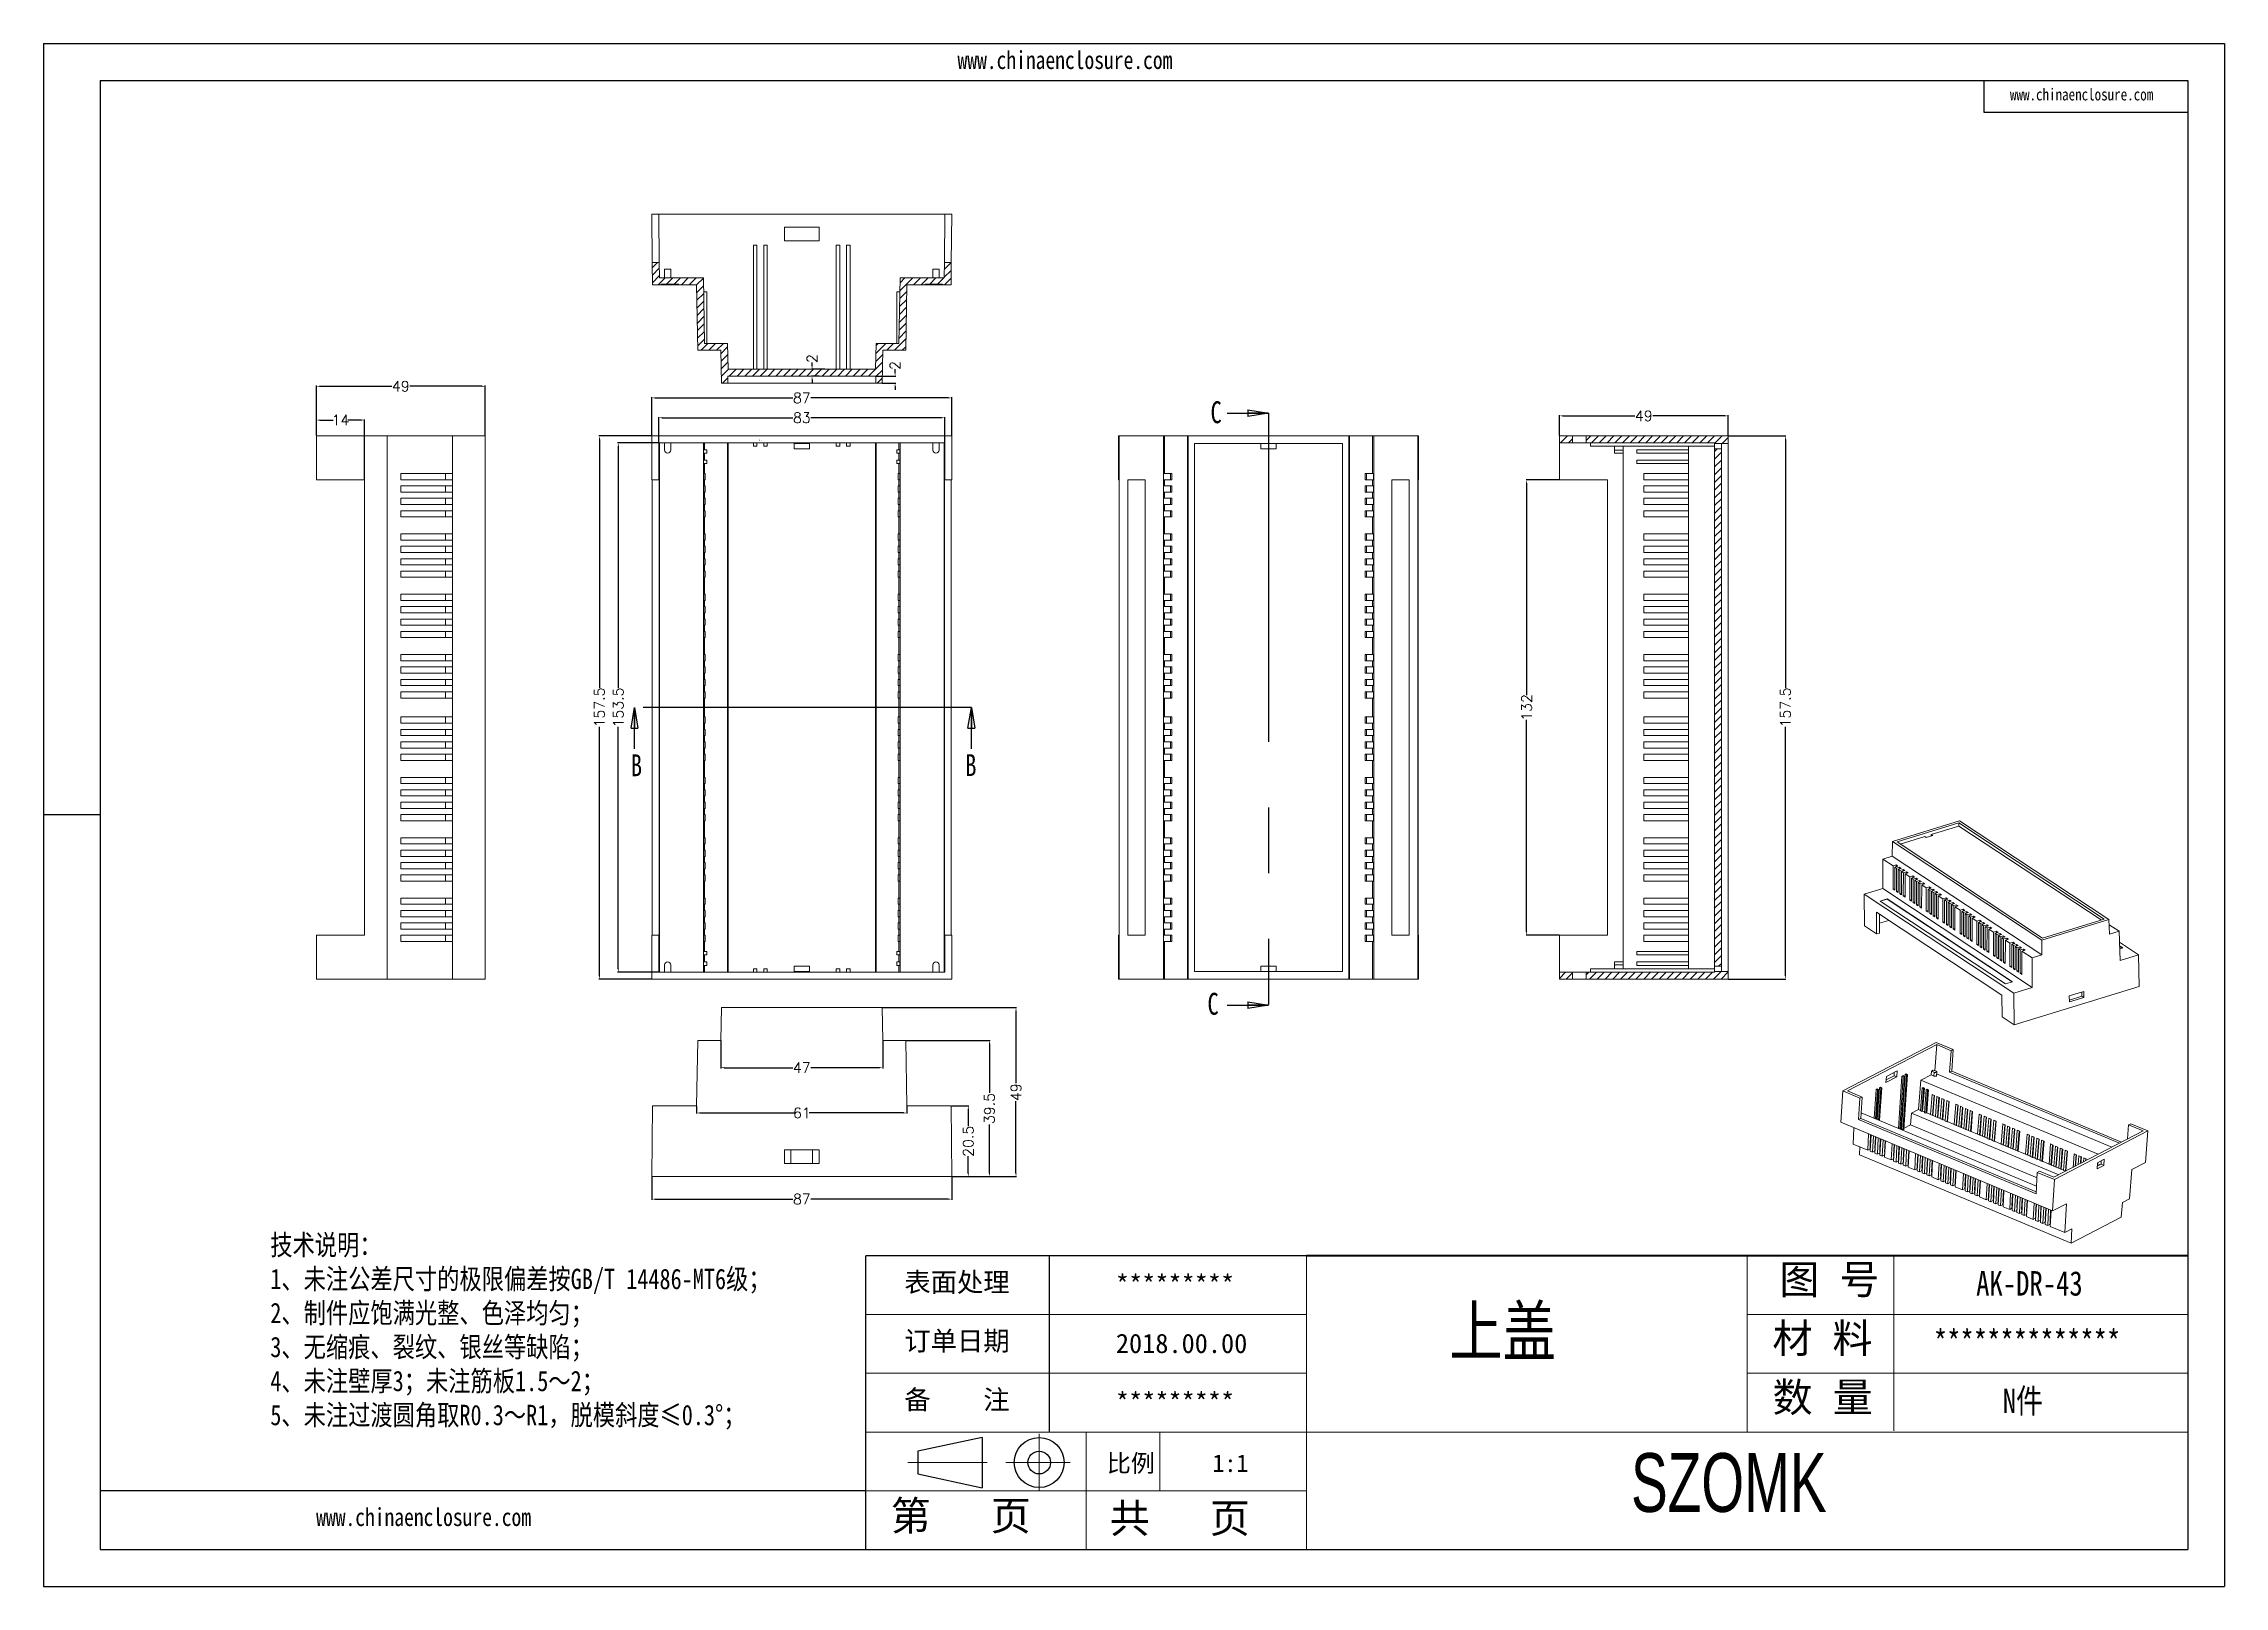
# Model space of a CAD drawing. Header units: inches. Extents: x 2395 to 4256, y 1126 to 1576.
# Drawn here: x 2395 to 3028, y 1129 to 1576 of the extents above; entities that cross this region are included whole.
import ezdxf

# ---------------------------------------------------------------- set-up
doc = ezdxf.new("R2010")
doc.units = ezdxf.units.IN
doc.header["$LTSCALE"] = 15
doc.linetypes.add('CENTER2', pattern=[28.575, 19.05, -3.175, 3.175, -3.175])
doc.linetypes.add('PHANTOM', pattern=[12.7, 6.35, -1.27, 1.27, -1.27, 1.27, -1.27])
doc.layers.add('文字', color=81, linetype='Continuous')
for name, color, linetype, lineweight in [('粗实线', 7, 'Continuous', 30), ('细实线', 3, 'Continuous', 9), ('细点划线', 2, 'CENTER2', 9)]:
    doc.layers.add(name, color=color, linetype=linetype, lineweight=lineweight)
doc.styles.add('SLDTEXTSTYLE0', font='TXT', dxfattribs={"width": 0.75})
doc.styles.get("Standard").update_dxf_attribs({"font": 'txt', "bigfont": 'gbcbig.shx'})
doc.styles.add('宋体', font='', dxfattribs={"width": 0.8, "height": 3.5})
doc.styles.add('长仿宋', font='', dxfattribs={"width": 0.7, "height": 4})
doc.styles.get('宋体').set_extended_font_data('SimSun')
doc.styles.get('长仿宋').set_extended_font_data('SimSun')
doc.dimstyles.new('3', dxfattribs={"dimtxt": 3, "dimasz": 1, "dimexe": 0.18, "dimexo": 0.0625, "dimgap": 0.09, "dimtad": 0, "dimdsep": 46, "dimtxsty": 'Standard', "dimcen": 1, "dimclrd": 3, "dimclre": 3, "dimadec": 0, "dimazin": 2, "dimtfac": 1, "dimtofl": 0, "dimtmove": 0, "dimatfit": 3, "dimfxl": 1, "dimtolj": 1, "dimtzin": 0, "dimarcsym": 0})
pattern_1 = [(45, (239.0654, 0), (-1.122532, 1.122532), [])]

msp = doc.modelspace()

# ---------------------------------------------------------------- texts
at = {"color": 7, "linetype": 'Continuous', "char_height": 6.35, "attachment_point": 1, "style": 'SLDTEXTSTYLE0'}
for s, insert in [('C', (2733.846, 1472.344)), ('B', (2565.711, 1369.983)), ('B', (2662.704, 1370.028)), ('C', (2732.962, 1300.842))]:
    msp.add_mtext(s, dxfattribs=dict(at, insert=insert))
at = {"char_height": 5.60346, "width": 3184.7248, "attachment_point": 1}
for s, insert in [('{\\fSimHei|b0|i0|c134|p49;表面处理}', (2645.013, 1219.774)), ('{\\fSimHei|b0|i0|c134|p49;*********}', (2706.386, 1219.053)), ('{\\fSimHei|b0|i0|c134|p49;订单日期}', (2645.013, 1202.735)), ('{\\fSimHei|b0|i0|c134|p49;2018.00.00}', (2706.386, 1202.015)), ('{\\fSimHei|b0|i0|c134|p49;备    注}', (2645.013, 1185.697)), ('{\\fSimHei|b0|i0|c134|p49;*********}', (2706.386, 1184.976))]:
    msp.add_mtext(s, dxfattribs=dict(at, insert=insert))
at = {"layer": '文字', "color": 0, "attachment_point": 1, "style": '宋体'}
for s, insert, char_height, width in [('www.chinaenclosure.com', (2660.446, 1573.885), 5.20626, 91.46899), ('www.chinaenclosure.com', (2965.731, 1563.041), 3.47084, 60.97933), ('{\\H1.111x;技术说明：\\P1、未注公差尺寸的极限偏差按GB/T 14486-MT6级；\\P2、制件应饱满光整、色泽均匀；\\P3、无缩痕、裂纹、银丝等缺陷；\\P4、未注壁厚3；未注筋板1.5～2；\\P5、未注过渡圆角取R0.3～R1，脱模斜度≤0.3%%D；}', (2461.112, 1230.716), 5.32458, 186.91325), ('{\\H1.111x;AK-DR-43}', (2955.918, 1220.159), 6.3895, 73.8698), ('上盖', (2803.052, 1209.9), 14.1989, 181.5277), ('{\\H1.111x;**************}', (2943.627, 1203.12), 6.3895, 73.8698), ('{\\H1.111x;N件}', (2963.646, 1186.081), 6.3895, 73.8698), ('www.chinaenclosure.com', (2474.411, 1151.469), 5.20626, 91.46899)]:
    msp.add_mtext(s, dxfattribs=dict(at, insert=insert, char_height=char_height, width=width))
at = {"layer": '粗实线', "insert": (2855.819, 1167.392), "char_height": 17.03867, "width": 191.0718, "attachment_point": 1, "style": '长仿宋'}
msp.add_mtext('{\\fSTXinwei|b0|i0|c134|p2;SZOMK}', dxfattribs=at)
at = {"layer": '细实线', "color": 7, "attachment_point": 1}
for s, insert, char_height, width in [('{\\fSimSun|b0|i0|c134|p54;图 号}', (2898.849, 1222.023), 8.51933, 42.59667), ('{\\fSimSun|b0|i0|c134|p54;材 料   }', (2896.829, 1204.984), 8.51933, 42.59667), ('{\\fSimSun|b0|i0|c134|p54;数 量}', (2896.871, 1187.862), 8.51933, 38.49143), ('{\\fSimSun|b0|i0|c134|p54;比例}', (2703.759, 1167.041), 5.1116, 22.43834), ('{\\fSimSun|b0|i0|c134|p54;1:1}', (2734.376, 1167.041), 5.1116, 22.43834), ('{\\fSimSun|b0|i0|c134|p54;第   页}', (2641.07, 1153.526), 8.51933, 63.895), ('{\\fSimSun|b0|i0|c134|p54; 共   页}', (2698.839, 1152.803), 8.51933, 63.895)]:
    msp.add_mtext(s, dxfattribs=dict(at, insert=insert, char_height=char_height, width=width))

# ---------------------------------------------------------------- blocks, each defined once
blk = doc.blocks.new('_CLOSED')
at = {"color": 0, "linetype": 'ByBlock', "lineweight": -2}
for p, q in [((-1, 0.166667), (0, 0)), ((-1, 0.166667), (-1, -0.166667)), ((0, 0), (-1, -0.166667)), ((0, 0), (-1, 0))]:
    blk.add_line(p, q, dxfattribs=at)
blk = doc.blocks.new('SW_NOTE_1')
at = {"color": 0, "linetype": 'Continuous', "lineweight": 0, "char_height": 0.065, "attachment_point": 1, "style": 'SLDTEXTSTYLE0'}
for s, insert in [('DIMENSIONS ARE IN INCHES', (0, 0.08)), ('TOLERANCES:', (0, -0.02)), ('ANGULAR: MACH', (0, -0.23)), ('TWO PLACE DECIMAL', (0, -0.33)), ('THREE PLACE DECIMAL', (0, -0.44)), ('FRACTIONAL', (0, -0.12)), ('%%p', (0.52, -0.12)), ('%%p', (0.72, -0.23)), ('BEND', (0.91, -0.23)), ('%%p', (0.97, -0.44)), ('%%p', (0.98, -0.33)), ('%%p', (1.15, -0.23))]:
    blk.add_mtext(s, dxfattribs=dict(at, insert=insert))
blk = doc.blocks.new('*D398')
at = {"color": 3, "lineweight": -2}
for p, q in [((2571.78, 1247.48), (2571.78, 1240.85)), ((2658.78, 1247.48), (2658.78, 1240.85)), ((2572.78, 1241.03), (2612.69, 1241.03)), ((2657.78, 1241.03), (2617.87, 1241.03))]:
    blk.add_line(p, q, dxfattribs=at)
at = {"color": 3}
for points in [[(2572.78, 1241.19), (2572.78, 1240.86), (2571.78, 1241.03)], [(2657.78, 1241.19), (2657.78, 1240.86), (2658.78, 1241.03)]]:
    blk.add_solid(points, dxfattribs=at)
at = {"layer": 'Defpoints', "color": 0}
for p in [(2571.78, 1247.55), (2658.78, 1247.55), (2658.78, 1241.03)]:
    blk.add_point(p, dxfattribs=at)
at = {"color": 0, "insert": (2615.28, 1241.03), "char_height": 3, "attachment_point": 5}
blk.add_mtext('\\A1;87', dxfattribs=at)
blk = doc.blocks.new('*D399')
at = {"color": 3, "lineweight": -2}
for p, q in [((2584.78, 1267.98), (2584.78, 1265.83)), ((2585.78, 1266.01), (2613.19, 1266.01)), ((2644.78, 1266.01), (2617.37, 1266.01)), ((2645.78, 1267.98), (2645.78, 1265.83))]:
    blk.add_line(p, q, dxfattribs=at)
at = {"color": 3}
for points in [[(2585.78, 1266.18), (2585.78, 1265.85), (2584.78, 1266.01)], [(2644.78, 1266.18), (2644.78, 1265.85), (2645.78, 1266.01)]]:
    blk.add_solid(points, dxfattribs=at)
at = {"layer": 'Defpoints', "color": 0}
for p in [(2584.78, 1268.05), (2645.78, 1268.05), (2645.78, 1266.01)]:
    blk.add_point(p, dxfattribs=at)
at = {"color": 0, "insert": (2615.28, 1266.01), "char_height": 3, "attachment_point": 5}
blk.add_mtext('\\A1;61', dxfattribs=at)
blk = doc.blocks.new('*D400')
at = {"color": 3, "lineweight": -2}
for p, q in [((2591.78, 1286.98), (2591.78, 1278.95)), ((2638.78, 1286.98), (2638.78, 1278.95)), ((2592.78, 1279.13), (2612.69, 1279.13)), ((2637.78, 1279.13), (2617.87, 1279.13))]:
    blk.add_line(p, q, dxfattribs=at)
at = {"color": 3}
for points in [[(2592.78, 1279.3), (2592.78, 1278.97), (2591.78, 1279.13)], [(2637.78, 1279.3), (2637.78, 1278.97), (2638.78, 1279.13)]]:
    blk.add_solid(points, dxfattribs=at)
at = {"layer": 'Defpoints', "color": 0}
for p in [(2591.78, 1287.05), (2638.78, 1287.05), (2638.78, 1279.13)]:
    blk.add_point(p, dxfattribs=at)
at = {"color": 0, "insert": (2615.28, 1279.13), "char_height": 3, "attachment_point": 5}
blk.add_mtext('\\A1;47', dxfattribs=at)
blk = doc.blocks.new('*D401')
at = {"color": 3, "lineweight": -2}
for p, q in [((2658.84, 1268.05), (2663.76, 1268.05)), ((2663.58, 1267.05), (2663.58, 1262.14)), ((2663.58, 1248.55), (2663.58, 1253.46)), ((2658.84, 1247.55), (2663.76, 1247.55))]:
    blk.add_line(p, q, dxfattribs=at)
at = {"color": 3}
for points in [[(2663.41, 1267.05), (2663.75, 1267.05), (2663.58, 1268.05)], [(2663.41, 1248.55), (2663.75, 1248.55), (2663.58, 1247.55)]]:
    blk.add_solid(points, dxfattribs=at)
at = {"layer": 'Defpoints', "color": 0}
for p in [(2658.78, 1268.05), (2663.58, 1268.05), (2658.78, 1247.55)]:
    blk.add_point(p, dxfattribs=at)
at = {"color": 0, "insert": (2663.58, 1257.8), "char_height": 3, "attachment_point": 5, "rotation": 90}
blk.add_mtext('\\A1;20.5', dxfattribs=at)
blk = doc.blocks.new('*D402')
at = {"color": 3, "lineweight": -2}
for p, q in [((2645.49, 1287.05), (2669.89, 1287.05)), ((2669.71, 1286.05), (2669.71, 1271.89)), ((2669.71, 1248.55), (2669.71, 1262.71)), ((2658.84, 1247.55), (2669.89, 1247.55))]:
    blk.add_line(p, q, dxfattribs=at)
at = {"color": 3}
for points in [[(2669.55, 1286.05), (2669.88, 1286.05), (2669.71, 1287.05)], [(2669.55, 1248.55), (2669.88, 1248.55), (2669.71, 1247.55)]]:
    blk.add_solid(points, dxfattribs=at)
at = {"layer": 'Defpoints', "color": 0}
for p in [(2645.43, 1287.05), (2658.78, 1247.55), (2669.71, 1247.55)]:
    blk.add_point(p, dxfattribs=at)
at = {"color": 0, "insert": (2669.71, 1267.3), "char_height": 3, "attachment_point": 5, "rotation": 90}
blk.add_mtext('\\A1;39.5', dxfattribs=at)
blk = doc.blocks.new('*D403')
at = {"color": 3, "lineweight": -2}
for p, q in [((2638.64, 1296.55), (2677.59, 1296.55)), ((2677.41, 1295.55), (2677.41, 1274.64)), ((2677.41, 1248.55), (2677.41, 1269.46)), ((2658.84, 1247.55), (2677.59, 1247.55))]:
    blk.add_line(p, q, dxfattribs=at)
at = {"color": 3}
for points in [[(2677.25, 1295.55), (2677.58, 1295.55), (2677.41, 1296.55)], [(2677.25, 1248.55), (2677.58, 1248.55), (2677.41, 1247.55)]]:
    blk.add_solid(points, dxfattribs=at)
at = {"layer": 'Defpoints', "color": 0}
for p in [(2638.58, 1296.55), (2658.78, 1247.55), (2677.41, 1247.55)]:
    blk.add_point(p, dxfattribs=at)
at = {"color": 0, "insert": (2677.41, 1272.05), "char_height": 3, "attachment_point": 5, "rotation": 90}
blk.add_mtext('\\A1;49', dxfattribs=at)
blk = doc.blocks.new('*D404')
at = {"color": 3, "lineweight": -2}
for p, q in [((2571.72, 1462.31), (2556.39, 1462.31)), ((2556.57, 1461.31), (2556.57, 1389.15)), ((2556.57, 1305.81), (2556.57, 1377.97)), ((2571.72, 1304.81), (2556.39, 1304.81))]:
    blk.add_line(p, q, dxfattribs=at)
at = {"color": 3}
for points in [[(2556.41, 1461.31), (2556.74, 1461.31), (2556.57, 1462.31)], [(2556.41, 1305.81), (2556.74, 1305.81), (2556.57, 1304.81)]]:
    blk.add_solid(points, dxfattribs=at)
at = {"layer": 'Defpoints', "color": 0}
for p in [(2556.57, 1462.31), (2571.78, 1462.31), (2571.78, 1304.81)]:
    blk.add_point(p, dxfattribs=at)
at = {"color": 0, "insert": (2556.57, 1383.56), "char_height": 3, "attachment_point": 5, "rotation": 90}
blk.add_mtext('\\A1;157.5', dxfattribs=at)
blk = doc.blocks.new('*D405')
at = {"color": 3, "lineweight": -2}
for p, q in [((2573.72, 1460.31), (2561.87, 1460.31)), ((2562.05, 1459.31), (2562.05, 1389.15)), ((2562.05, 1307.81), (2562.05, 1377.97)), ((2573.72, 1306.81), (2561.87, 1306.81))]:
    blk.add_line(p, q, dxfattribs=at)
at = {"color": 3}
for points in [[(2561.89, 1459.31), (2562.22, 1459.31), (2562.05, 1460.31)], [(2561.89, 1307.81), (2562.22, 1307.81), (2562.05, 1306.81)]]:
    blk.add_solid(points, dxfattribs=at)
at = {"layer": 'Defpoints', "color": 0}
for p in [(2573.78, 1460.31), (2562.05, 1306.81), (2573.78, 1306.81)]:
    blk.add_point(p, dxfattribs=at)
at = {"color": 0, "insert": (2562.05, 1383.56), "char_height": 3, "attachment_point": 5, "rotation": 90}
blk.add_mtext('\\A1;153.5', dxfattribs=at)
blk = doc.blocks.new('*D406')
at = {"color": 3, "lineweight": -2}
for p, q in [((2571.78, 1462.38), (2571.78, 1473.5)), ((2572.78, 1473.32), (2612.69, 1473.32)), ((2657.78, 1473.32), (2617.87, 1473.32)), ((2658.78, 1462.38), (2658.78, 1473.5))]:
    blk.add_line(p, q, dxfattribs=at)
at = {"color": 3}
for points in [[(2572.78, 1473.49), (2572.78, 1473.16), (2571.78, 1473.32)], [(2657.78, 1473.49), (2657.78, 1473.16), (2658.78, 1473.32)]]:
    blk.add_solid(points, dxfattribs=at)
at = {"layer": 'Defpoints', "color": 0}
for p in [(2658.78, 1473.32), (2571.78, 1462.31), (2658.78, 1462.31)]:
    blk.add_point(p, dxfattribs=at)
at = {"color": 0, "insert": (2615.28, 1473.32), "char_height": 3, "attachment_point": 5}
blk.add_mtext('\\A1;87', dxfattribs=at)
blk = doc.blocks.new('*D407')
at = {"color": 3, "lineweight": -2}
for p, q in [((2573.78, 1460.38), (2573.78, 1467.75)), ((2574.78, 1467.57), (2612.69, 1467.57)), ((2655.78, 1467.57), (2617.87, 1467.57)), ((2656.78, 1460.38), (2656.78, 1467.75))]:
    blk.add_line(p, q, dxfattribs=at)
at = {"color": 3}
for points in [[(2574.78, 1467.74), (2574.78, 1467.4), (2573.78, 1467.57)], [(2655.78, 1467.74), (2655.78, 1467.4), (2656.78, 1467.57)]]:
    blk.add_solid(points, dxfattribs=at)
at = {"layer": 'Defpoints', "color": 0}
for p in [(2573.78, 1467.57), (2573.78, 1460.31), (2656.78, 1460.31)]:
    blk.add_point(p, dxfattribs=at)
at = {"color": 0, "insert": (2615.28, 1467.57), "char_height": 3, "attachment_point": 5}
blk.add_mtext('\\A1;83', dxfattribs=at)
blk = doc.blocks.new('*D408')
at = {"color": 3, "lineweight": -2}
for p, q in [((2835.02, 1462.38), (2835.02, 1468.3)), ((2836.02, 1468.12), (2856.93, 1468.12)), ((2883.02, 1468.12), (2862.11, 1468.12)), ((2884.02, 1462.38), (2884.02, 1468.3))]:
    blk.add_line(p, q, dxfattribs=at)
at = {"color": 3}
for points in [[(2836.02, 1468.28), (2836.02, 1467.95), (2835.02, 1468.12)], [(2883.02, 1468.28), (2883.02, 1467.95), (2884.02, 1468.12)]]:
    blk.add_solid(points, dxfattribs=at)
at = {"layer": 'Defpoints', "color": 0}
for p in [(2884.02, 1468.12), (2835.02, 1462.31), (2884.02, 1462.31)]:
    blk.add_point(p, dxfattribs=at)
at = {"color": 0, "insert": (2859.52, 1468.12), "char_height": 3, "attachment_point": 5}
blk.add_mtext('\\A1;49', dxfattribs=at)
blk = doc.blocks.new('*D409')
at = {"color": 3, "lineweight": -2}
for p, q in [((2884.08, 1462.31), (2900.76, 1462.31)), ((2900.58, 1461.31), (2900.58, 1389.15)), ((2900.58, 1305.81), (2900.58, 1377.97)), ((2884.08, 1304.81), (2900.76, 1304.81))]:
    blk.add_line(p, q, dxfattribs=at)
at = {"color": 3}
for points in [[(2900.42, 1461.31), (2900.75, 1461.31), (2900.58, 1462.31)], [(2900.42, 1305.81), (2900.75, 1305.81), (2900.58, 1304.81)]]:
    blk.add_solid(points, dxfattribs=at)
at = {"layer": 'Defpoints', "color": 0}
for p in [(2884.02, 1462.31), (2900.58, 1462.31), (2884.02, 1304.81)]:
    blk.add_point(p, dxfattribs=at)
at = {"color": 0, "insert": (2900.58, 1383.56), "char_height": 3, "attachment_point": 5, "rotation": 90}
blk.add_mtext('\\A1;157.5', dxfattribs=at)
blk = doc.blocks.new('*D410')
at = {"color": 3, "lineweight": -2}
for p, q in [((2834.95, 1449.56), (2825.35, 1449.56)), ((2825.53, 1448.56), (2825.53, 1387.15)), ((2825.53, 1318.56), (2825.53, 1379.97)), ((2834.95, 1317.56), (2825.35, 1317.56))]:
    blk.add_line(p, q, dxfattribs=at)
at = {"color": 3}
for points in [[(2825.37, 1448.56), (2825.7, 1448.56), (2825.53, 1449.56)], [(2825.37, 1318.56), (2825.7, 1318.56), (2825.53, 1317.56)]]:
    blk.add_solid(points, dxfattribs=at)
at = {"layer": 'Defpoints', "color": 0}
for p in [(2835.02, 1449.56), (2825.53, 1317.56), (2835.02, 1317.56)]:
    blk.add_point(p, dxfattribs=at)
at = {"color": 0, "insert": (2825.53, 1383.56), "char_height": 3, "attachment_point": 5, "rotation": 90}
blk.add_mtext('\\A1;132', dxfattribs=at)
blk = doc.blocks.new('*D411')
at = {"color": 3, "lineweight": -2}
for p, q in [((2642.34, 1480.62), (2642.34, 1481.62)), ((2636.84, 1479.62), (2642.52, 1479.62)), ((2638.64, 1477.62), (2642.52, 1477.62)), ((2642.34, 1476.62), (2642.34, 1475.62))]:
    blk.add_line(p, q, dxfattribs=at)
at = {"color": 3}
for points in [[(2642.17, 1480.62), (2642.51, 1480.62), (2642.34, 1479.62)], [(2642.17, 1476.62), (2642.51, 1476.62), (2642.34, 1477.62)]]:
    blk.add_solid(points, dxfattribs=at)
at = {"layer": 'Defpoints', "color": 0}
for p in [(2636.78, 1479.62), (2638.58, 1477.62), (2642.34, 1479.62)]:
    blk.add_point(p, dxfattribs=at)
at = {"color": 0, "insert": (2642.34, 1482.71), "char_height": 3, "attachment_point": 5, "rotation": 90}
blk.add_mtext('\\A1;2', dxfattribs=at)
blk = doc.blocks.new('*D412')
at = {"color": 3, "lineweight": -2}
for p, q in [((2621.97, 1481.62), (2618.07, 1481.62)), ((2618.25, 1482.62), (2618.25, 1483.62)), ((2620.34, 1479.62), (2618.07, 1479.62)), ((2618.25, 1478.62), (2618.25, 1477.62))]:
    blk.add_line(p, q, dxfattribs=at)
at = {"color": 3}
for points in [[(2618.09, 1482.62), (2618.42, 1482.62), (2618.25, 1481.62)], [(2618.09, 1478.62), (2618.42, 1478.62), (2618.25, 1479.62)]]:
    blk.add_solid(points, dxfattribs=at)
at = {"layer": 'Defpoints', "color": 0}
for p in [(2618.25, 1481.62), (2622.03, 1481.62), (2620.41, 1479.62)]:
    blk.add_point(p, dxfattribs=at)
at = {"color": 0, "insert": (2618.25, 1484.71), "char_height": 3, "attachment_point": 5, "rotation": 90}
blk.add_mtext('\\A1;2', dxfattribs=at)
blk = doc.blocks.new('*D413')
at = {"color": 3, "lineweight": -2}
for p, q in [((2474.47, 1462.38), (2474.47, 1467.08)), ((2475.47, 1466.9), (2479.38, 1466.9)), ((2487.47, 1466.9), (2483.56, 1466.9)), ((2488.47, 1449.63), (2488.47, 1467.08))]:
    blk.add_line(p, q, dxfattribs=at)
at = {"color": 3}
for points in [[(2475.47, 1467.06), (2475.47, 1466.73), (2474.47, 1466.9)], [(2487.47, 1467.06), (2487.47, 1466.73), (2488.47, 1466.9)]]:
    blk.add_solid(points, dxfattribs=at)
at = {"layer": 'Defpoints', "color": 0}
for p in [(2474.47, 1466.9), (2474.47, 1462.31), (2488.47, 1449.56)]:
    blk.add_point(p, dxfattribs=at)
at = {"color": 0, "insert": (2481.47, 1466.9), "char_height": 3, "attachment_point": 5}
blk.add_mtext('\\A1;14', dxfattribs=at)
blk = doc.blocks.new('*D414')
at = {"color": 3, "lineweight": -2}
for p, q in [((2474.47, 1462.38), (2474.47, 1476.88)), ((2475.47, 1476.7), (2496.38, 1476.7)), ((2522.47, 1476.7), (2501.56, 1476.7)), ((2523.47, 1462.38), (2523.47, 1476.88))]:
    blk.add_line(p, q, dxfattribs=at)
at = {"color": 3}
for points in [[(2475.47, 1476.87), (2475.47, 1476.53), (2474.47, 1476.7)], [(2522.47, 1476.87), (2522.47, 1476.53), (2523.47, 1476.7)]]:
    blk.add_solid(points, dxfattribs=at)
at = {"layer": 'Defpoints', "color": 0}
for p in [(2474.47, 1476.7), (2474.47, 1462.31), (2523.47, 1462.31)]:
    blk.add_point(p, dxfattribs=at)
at = {"color": 0, "insert": (2498.97, 1476.7), "char_height": 3, "attachment_point": 5}
blk.add_mtext('\\A1;49', dxfattribs=at)

# ---------------------------------------------------------------- dimensions: what is measured, and where the dimension line sits
for base, p1, p2, picture, middle in [((2618.254, 1481.619), (2620.407, 1479.619), (2622.028, 1481.619), '*D412', (2618.254, 1484.709)), ((2642.339, 1479.619), (2638.579, 1477.619), (2636.779, 1479.619), '*D411', (2642.339, 1482.709)), ((2556.573, 1462.314), (2571.779, 1304.814), (2571.779, 1462.314), '*D404', (2556.573, 1383.564)), ((2900.584, 1462.314), (2884.015, 1304.814), (2884.015, 1462.314), '*D409', (2900.584, 1383.564)), ((2562.053, 1306.814), (2573.779, 1460.314), (2573.779, 1306.814), '*D405', (2562.053, 1383.564)), ((2825.534, 1317.564), (2835.015, 1449.564), (2835.015, 1317.564), '*D410', (2825.534, 1383.564)), ((2677.413, 1247.546), (2638.579, 1296.546), (2658.779, 1247.546), '*D403', (2677.413, 1272.046)), ((2669.712, 1247.546), (2645.429, 1287.046), (2658.779, 1247.546), '*D402', (2669.712, 1267.296)), ((2663.58, 1268.046), (2658.779, 1247.546), (2658.779, 1268.046), '*D401', (2663.58, 1257.796))]:
    dim = msp.add_linear_dim(base=base, p1=p1, p2=p2, angle=90, dimstyle='3')
    dim.commit()
    dim.dimension.update_dxf_attribs({"geometry": picture, "text_midpoint": middle})
for base, p1, p2, picture, middle in [((2474.47, 1476.699), (2523.47, 1462.314), (2474.47, 1462.314), '*D414', (2498.97, 1476.699)), ((2658.779, 1473.324), (2571.779, 1462.314), (2658.779, 1462.314), '*D406', (2615.279, 1473.324)), ((2474.47, 1466.896), (2488.47, 1449.564), (2474.47, 1462.314), '*D413', (2481.47, 1466.896)), ((2573.779, 1467.569), (2656.779, 1460.314), (2573.779, 1460.314), '*D407', (2615.279, 1467.569)), ((2884.015, 1468.115), (2835.015, 1462.314), (2884.015, 1462.314), '*D408', (2859.515, 1468.115)), ((2638.779, 1279.134), (2591.779, 1287.046), (2638.779, 1287.046), '*D400', (2615.279, 1279.134)), ((2645.779, 1266.012), (2584.779, 1268.046), (2645.779, 1268.046), '*D399', (2615.279, 1266.012)), ((2658.779, 1241.027), (2571.779, 1247.546), (2658.779, 1247.546), '*D398', (2615.279, 1241.027))]:
    dim = msp.add_linear_dim(base=base, p1=p1, p2=p2, dimstyle='3')
    dim.commit()
    dim.dimension.update_dxf_attribs({"geometry": picture, "text_midpoint": middle})

# ---------------------------------------------------------------- hatches: boundary and pattern name
at = {"linetype": 'Continuous', "lineweight": 0}
h = msp.add_hatch(dxfattribs=at)
h.set_pattern_fill('ANSI31', color=4, scale=0.5, style=0)
h.set_pattern_definition(pattern_1)
h.paths.add_polyline_path([(2571.979, 1506.119), (2574.479, 1506.119), (2574.479, 1506.319), (2579.479, 1506.319), (2579.479, 1506.119), (2584.779, 1506.119), (2585.129, 1487.119), (2591.779, 1487.119), (2591.979, 1477.619), (2593.779, 1477.619), (2593.779, 1479.619), (2636.779, 1479.619), (2636.779, 1477.619), (2638.579, 1477.619), (2638.779, 1487.119), (2645.429, 1487.119), (2645.779, 1506.119), (2651.079, 1506.119), (2651.079, 1506.319), (2656.079, 1506.319), (2656.079, 1506.119), (2658.579, 1506.119), (2658.642, 1512.619), (2656.642, 1512.619), (2656.598, 1508.119), (2643.815, 1508.119), (2643.465, 1489.119), (2636.821, 1489.119), (2636.663, 1481.619), (2593.895, 1481.619), (2593.737, 1489.119), (2587.092, 1489.119), (2586.742, 1508.119), (2573.959, 1508.119), (2573.916, 1512.619), (2571.915, 1512.619)], flags=0)
h = msp.add_hatch(dxfattribs=at)
h.set_pattern_fill('ANSI31', color=4, scale=0.5, style=0)
h.set_pattern_definition(pattern_1)
h.paths.add_polyline_path([(2835.015, 1462.314), (2835.015, 1460.314), (2838.815, 1460.314), (2838.815, 1462.314)], flags=0)
h = msp.add_hatch(dxfattribs=at)
h.set_pattern_fill('ANSI31', color=4, scale=0.5, style=0)
h.set_pattern_definition(pattern_1)
h.paths.add_polyline_path([(2880.015, 1460.314), (2880.015, 1460.064), (2884.015, 1460.064), (2884.015, 1462.314), (2842.815, 1462.314), (2842.815, 1460.314)], flags=0)
h = msp.add_hatch(dxfattribs=at)
h.set_pattern_fill('ANSI31', color=4, scale=0.5, style=0)
h.set_pattern_definition(pattern_1)
h.paths.add_polyline_path([(2882.015, 1458.564), (2880.015, 1458.564), (2880.015, 1308.564), (2882.015, 1308.564)], flags=0)
h = msp.add_hatch(dxfattribs=at)
h.set_pattern_fill('ANSI31', color=4, scale=0.5, style=0)
h.set_pattern_definition(pattern_1)
h.paths.add_polyline_path([(2838.815, 1304.814), (2838.815, 1306.814), (2835.015, 1306.814), (2835.015, 1304.814)], flags=0)
h = msp.add_hatch(dxfattribs=at)
h.set_pattern_fill('ANSI31', color=4, scale=0.5, style=0)
h.set_pattern_definition(pattern_1)
h.paths.add_polyline_path([(2884.015, 1307.064), (2880.015, 1307.064), (2880.015, 1306.814), (2842.815, 1306.814), (2842.815, 1304.814), (2884.015, 1304.814)], flags=0)

# ---------------------------------------------------------------- linework, layer by layer
for p, q in [((2395.36, 1576.032), (3027.92, 1576.032)), ((2395.36, 1576.032), (2395.36, 1128.767)), ((3027.92, 1576.032), (3027.92, 1128.767)), ((2411.728, 1565.383), (3017.271, 1565.383)), ((2411.728, 1565.383), (2411.728, 1139.416)), ((2958.109, 1565.383), (2958.109, 1556.139)), ((3017.271, 1565.383), (3017.271, 1139.416)), ((2958.109, 1556.139), (3017.271, 1556.139)), ((2411.728, 1352.4), (2395.36, 1352.4)), ((2395.36, 1335.834), (2395.36, 1128.767)), ((2761.691, 1224.61), (2633.901, 1224.61)), ((2633.901, 1139.416), (2633.901, 1224.61)), ((2687.147, 1173.494), (2687.147, 1224.61)), ((2633.901, 1156.455), (2411.728, 1156.455)), ((2411.728, 1139.416), (3017.271, 1139.416)), ((2395.36, 1128.767), (3027.92, 1128.767)), ((2395.36, 1128.767), (2688.212, 1128.767))]:
    msp.add_line(p, q)
at = {"color": 7, "linetype": 'Continuous', "lineweight": 15}
for p, q in [((2571.779, 1526.619), (2573.779, 1526.619)), ((2571.779, 1526.619), (2571.915, 1512.619)), ((2573.779, 1526.619), (2573.916, 1512.619)), ((2656.779, 1526.619), (2573.779, 1526.619)), ((2656.779, 1526.619), (2656.642, 1512.619)), ((2656.779, 1526.619), (2658.779, 1526.619)), ((2658.779, 1526.619), (2658.642, 1512.619)), ((2610.279, 1522.819), (2620.279, 1522.819)), ((2610.279, 1518.819), (2610.279, 1522.819)), ((2620.279, 1518.819), (2610.279, 1518.819)), ((2620.279, 1522.819), (2620.279, 1518.819)), ((2571.979, 1506.119), (2571.915, 1512.619)), ((2573.916, 1512.619), (2571.915, 1512.619)), ((2573.959, 1508.119), (2573.916, 1512.619)), ((2601.279, 1517.619), (2602.279, 1517.619)), ((2601.279, 1517.619), (2601.279, 1481.619)), ((2602.279, 1517.619), (2602.279, 1481.619)), ((2604.279, 1517.619), (2605.279, 1517.619)), ((2604.279, 1517.619), (2604.279, 1481.619)), ((2605.279, 1517.619), (2605.279, 1481.619)), ((2625.279, 1517.619), (2625.279, 1481.619)), ((2625.279, 1517.619), (2626.279, 1517.619)), ((2626.279, 1517.619), (2626.279, 1481.619)), ((2628.279, 1517.619), (2628.279, 1481.619)), ((2628.279, 1517.619), (2629.279, 1517.619)), ((2629.279, 1517.619), (2629.279, 1481.619)), ((2656.598, 1508.119), (2656.642, 1512.619)), ((2658.642, 1512.619), (2656.642, 1512.619)), ((2658.579, 1506.119), (2658.642, 1512.619)), ((2574.479, 1506.119), (2571.979, 1506.119)), ((2586.742, 1508.119), (2573.959, 1508.119)), ((2574.479, 1506.319), (2579.479, 1506.319)), ((2574.479, 1506.119), (2574.479, 1506.319)), ((2574.479, 1506.119), (2579.479, 1506.119)), ((2575.459, 1508.119), (2575.459, 1510.619)), ((2575.459, 1510.619), (2577.259, 1510.619)), ((2577.259, 1510.619), (2577.259, 1508.119)), ((2579.479, 1506.319), (2579.479, 1506.119)), ((2584.779, 1506.119), (2579.479, 1506.119)), ((2585.129, 1487.119), (2584.779, 1506.119)), ((2587.092, 1489.119), (2586.742, 1508.119)), ((2643.465, 1489.119), (2643.815, 1508.119)), ((2643.815, 1508.119), (2656.598, 1508.119)), ((2645.429, 1487.119), (2645.779, 1506.119)), ((2645.779, 1506.119), (2651.079, 1506.119)), ((2651.079, 1506.319), (2656.079, 1506.319)), ((2651.079, 1506.319), (2651.079, 1506.119)), ((2656.079, 1506.119), (2651.079, 1506.119)), ((2653.298, 1508.119), (2653.298, 1510.619)), ((2653.298, 1510.619), (2655.098, 1510.619)), ((2655.098, 1510.619), (2655.098, 1508.119)), ((2656.079, 1506.119), (2656.079, 1506.319)), ((2656.079, 1506.119), (2658.579, 1506.119)), ((2587.742, 1504.119), (2586.816, 1504.119)), ((2587.742, 1504.119), (2587.742, 1489.119)), ((2642.815, 1504.119), (2642.815, 1489.119)), ((2642.815, 1504.119), (2643.742, 1504.119)), ((2591.779, 1487.119), (2585.129, 1487.119)), ((2593.737, 1489.119), (2587.092, 1489.119)), ((2591.979, 1477.619), (2591.779, 1487.119)), ((2593.895, 1481.619), (2593.737, 1489.119)), ((2636.663, 1481.619), (2636.821, 1489.119)), ((2636.821, 1489.119), (2643.465, 1489.119)), ((2638.579, 1477.619), (2638.779, 1487.119)), ((2638.779, 1487.119), (2645.429, 1487.119)), ((2636.663, 1481.619), (2593.895, 1481.619)), ((2593.779, 1477.619), (2591.979, 1477.619)), ((2593.779, 1479.619), (2636.779, 1479.619)), ((2593.779, 1477.619), (2593.779, 1479.619)), ((2593.779, 1477.619), (2636.779, 1477.619)), ((2636.779, 1479.619), (2636.779, 1477.619)), ((2638.579, 1477.619), (2636.779, 1477.619)), ((2474.47, 1449.564), (2474.47, 1462.314)), ((2474.47, 1462.314), (2494.97, 1462.314)), ((2494.97, 1462.314), (2494.97, 1304.814)), ((2494.97, 1462.314), (2513.97, 1462.314)), ((2513.97, 1462.314), (2513.97, 1451.414)), ((2513.97, 1462.314), (2523.47, 1462.314)), ((2523.47, 1462.314), (2523.47, 1304.814)), ((2658.779, 1462.314), (2571.779, 1462.314)), ((2571.779, 1462.314), (2571.779, 1449.564)), ((2658.779, 1449.564), (2658.779, 1462.314)), ((2707.161, 1449.564), (2707.161, 1462.314)), ((2707.161, 1462.314), (2707.361, 1462.314)), ((2707.361, 1462.314), (2707.361, 1304.814)), ((2707.361, 1462.314), (2720.161, 1462.314)), ((2720.161, 1462.314), (2720.161, 1304.814)), ((2720.161, 1462.314), (2720.511, 1462.314)), ((2720.511, 1462.314), (2720.511, 1451.414)), ((2720.511, 1462.314), (2727.161, 1462.314)), ((2727.161, 1462.314), (2727.161, 1304.814)), ((2727.161, 1462.314), (2727.361, 1462.314)), ((2727.361, 1462.314), (2727.361, 1304.814)), ((2727.361, 1462.314), (2773.961, 1462.314)), ((2774.161, 1462.314), (2773.961, 1462.314)), ((2773.961, 1462.314), (2773.961, 1304.814)), ((2774.161, 1462.314), (2774.161, 1304.814)), ((2780.811, 1462.314), (2774.161, 1462.314)), ((2780.811, 1462.314), (2780.811, 1451.414)), ((2781.161, 1462.314), (2780.811, 1462.314)), ((2781.161, 1462.314), (2781.161, 1304.814)), ((2793.961, 1462.314), (2781.161, 1462.314)), ((2793.961, 1462.314), (2793.961, 1304.814)), ((2794.161, 1462.314), (2793.961, 1462.314)), ((2794.161, 1462.314), (2794.161, 1449.564)), ((2835.015, 1462.314), (2838.815, 1462.314)), ((2835.015, 1460.314), (2835.015, 1462.314)), ((2838.815, 1462.314), (2838.815, 1460.314)), ((2842.815, 1462.314), (2838.815, 1462.314)), ((2842.815, 1460.314), (2842.815, 1462.314)), ((2842.815, 1462.314), (2884.015, 1462.314)), ((2884.015, 1460.064), (2884.015, 1462.314)), ((2573.779, 1460.314), (2573.779, 1449.564)), ((2656.779, 1460.314), (2573.779, 1460.314)), ((2573.959, 1460.314), (2573.959, 1306.814)), ((2575.459, 1460.314), (2575.459, 1458.214)), ((2577.259, 1458.214), (2577.259, 1460.314)), ((2586.742, 1460.314), (2586.742, 1306.814)), ((2586.816, 1458.314), (2586.816, 1457.314)), ((2586.816, 1458.314), (2587.742, 1458.314)), ((2587.742, 1457.314), (2586.816, 1457.314)), ((2586.816, 1455.314), (2586.816, 1454.314)), ((2586.816, 1455.314), (2587.742, 1455.314)), ((2587.092, 1460.314), (2587.092, 1458.314)), ((2587.092, 1457.314), (2587.092, 1455.314)), ((2587.742, 1458.314), (2587.742, 1457.314)), ((2587.742, 1455.314), (2587.742, 1454.314)), ((2593.737, 1460.314), (2593.737, 1306.814)), ((2593.895, 1460.314), (2593.895, 1306.814)), ((2601.279, 1460.314), (2601.279, 1459.314)), ((2601.279, 1459.314), (2602.279, 1459.314)), ((2602.279, 1459.314), (2602.279, 1460.314)), ((2604.279, 1460.314), (2604.279, 1459.314)), ((2604.279, 1459.314), (2605.279, 1459.314)), ((2605.279, 1459.314), (2605.279, 1460.314)), ((2613.029, 1460.064), (2617.529, 1460.064)), ((2613.029, 1458.564), (2613.029, 1460.064)), ((2617.529, 1458.564), (2613.029, 1458.564)), ((2617.529, 1460.064), (2617.529, 1458.564)), ((2625.279, 1460.314), (2625.279, 1459.314)), ((2625.279, 1459.314), (2626.279, 1459.314)), ((2626.279, 1459.314), (2626.279, 1460.314)), ((2628.279, 1460.314), (2628.279, 1459.314)), ((2628.279, 1459.314), (2629.279, 1459.314)), ((2629.279, 1459.314), (2629.279, 1460.314)), ((2636.663, 1460.314), (2636.663, 1306.814)), ((2636.821, 1460.314), (2636.821, 1306.814)), ((2643.742, 1458.314), (2642.815, 1458.314)), ((2642.815, 1458.314), (2642.815, 1457.314)), ((2642.815, 1457.314), (2643.742, 1457.314)), ((2642.815, 1455.314), (2642.815, 1454.314)), ((2643.742, 1455.314), (2642.815, 1455.314)), ((2643.465, 1460.314), (2643.465, 1458.314)), ((2643.465, 1457.314), (2643.465, 1455.314)), ((2643.742, 1458.314), (2643.742, 1457.314)), ((2643.742, 1455.314), (2643.742, 1454.314)), ((2643.815, 1460.314), (2643.815, 1306.814)), ((2653.298, 1458.214), (2653.298, 1460.314)), ((2655.098, 1460.314), (2655.098, 1458.214)), ((2656.598, 1460.314), (2656.598, 1306.814)), ((2656.779, 1449.564), (2656.779, 1460.314)), ((2729.161, 1460.064), (2729.161, 1307.064)), ((2772.161, 1460.064), (2729.161, 1460.064)), ((2748.411, 1460.064), (2748.411, 1458.564)), ((2748.411, 1458.564), (2752.911, 1458.564)), ((2752.911, 1458.564), (2752.911, 1460.064)), ((2772.161, 1307.064), (2772.161, 1460.064)), ((2835.015, 1460.314), (2838.815, 1460.314)), ((2835.015, 1460.314), (2835.015, 1449.564)), ((2842.815, 1460.314), (2838.815, 1460.314)), ((2842.815, 1460.314), (2880.015, 1460.314)), ((2844.015, 1459.314), (2844.015, 1460.314)), ((2844.015, 1459.314), (2880.015, 1459.314)), ((2851.015, 1458.214), (2851.015, 1459.314)), ((2851.015, 1457.314), (2851.015, 1458.214)), ((2851.015, 1458.214), (2853.515, 1458.214)), ((2851.015, 1457.314), (2853.515, 1457.314)), ((2853.515, 1459.314), (2853.515, 1307.814)), ((2857.515, 1458.314), (2872.515, 1458.314)), ((2857.515, 1458.314), (2857.515, 1457.314)), ((2857.515, 1457.314), (2872.515, 1457.314)), ((2857.515, 1455.314), (2857.515, 1454.314)), ((2857.515, 1455.314), (2872.515, 1455.314)), ((2872.515, 1459.314), (2872.515, 1307.814)), ((2880.015, 1460.064), (2880.015, 1460.314)), ((2884.015, 1460.064), (2880.015, 1460.064)), ((2880.015, 1458.564), (2880.015, 1460.064)), ((2880.015, 1308.564), (2880.015, 1458.564)), ((2880.015, 1458.564), (2882.015, 1458.564)), ((2882.015, 1458.564), (2882.015, 1460.064)), ((2882.015, 1458.564), (2882.015, 1308.564)), ((2884.015, 1307.064), (2884.015, 1460.064)), ((2474.47, 1449.564), (2488.47, 1449.564)), ((2488.47, 1449.564), (2488.47, 1317.564)), ((2498.97, 1451.414), (2513.97, 1451.414)), ((2498.97, 1451.414), (2498.97, 1449.614)), ((2513.97, 1449.614), (2498.97, 1449.614)), ((2511.97, 1451.414), (2511.97, 1449.614)), ((2513.97, 1449.614), (2513.97, 1451.414)), ((2513.97, 1449.614), (2513.97, 1447.814)), ((2571.779, 1449.564), (2573.779, 1449.564)), ((2571.915, 1449.564), (2571.915, 1317.564)), ((2573.779, 1449.564), (2573.916, 1449.564)), ((2573.916, 1449.564), (2573.916, 1317.564)), ((2587.742, 1454.314), (2586.816, 1454.314)), ((2587.092, 1451.414), (2586.853, 1451.414)), ((2586.853, 1451.414), (2586.853, 1449.614)), ((2586.853, 1449.614), (2587.092, 1449.614)), ((2587.092, 1454.314), (2587.092, 1451.414)), ((2587.279, 1451.414), (2587.092, 1451.414)), ((2587.092, 1449.614), (2587.092, 1447.814)), ((2587.092, 1449.614), (2587.279, 1449.614)), ((2587.279, 1449.614), (2587.279, 1451.414)), ((2642.815, 1454.314), (2643.742, 1454.314)), ((2643.279, 1451.414), (2643.279, 1449.614)), ((2643.465, 1451.414), (2643.279, 1451.414)), ((2643.279, 1449.614), (2643.465, 1449.614)), ((2643.465, 1454.314), (2643.465, 1451.414)), ((2643.705, 1451.414), (2643.465, 1451.414)), ((2643.465, 1449.614), (2643.465, 1447.814)), ((2643.465, 1449.614), (2643.705, 1449.614)), ((2643.705, 1451.414), (2643.705, 1449.614)), ((2656.642, 1449.564), (2656.642, 1317.564)), ((2656.779, 1449.564), (2656.642, 1449.564)), ((2656.779, 1449.564), (2658.779, 1449.564)), ((2658.642, 1449.564), (2658.642, 1317.564)), ((2707.161, 1449.564), (2707.297, 1449.564)), ((2707.297, 1449.564), (2707.297, 1317.564)), ((2709.861, 1449.564), (2714.861, 1449.564)), ((2709.861, 1317.564), (2709.861, 1449.564)), ((2714.861, 1449.564), (2714.861, 1317.564)), ((2720.234, 1451.414), (2720.511, 1451.414)), ((2720.234, 1451.414), (2720.234, 1449.614)), ((2720.511, 1449.614), (2720.234, 1449.614)), ((2722.661, 1451.414), (2720.511, 1451.414)), ((2720.511, 1449.614), (2720.511, 1447.814)), ((2722.661, 1449.614), (2720.511, 1449.614)), ((2722.235, 1451.414), (2722.235, 1449.614)), ((2722.661, 1449.614), (2722.661, 1451.414)), ((2778.661, 1451.414), (2780.811, 1451.414)), ((2778.661, 1449.614), (2778.661, 1451.414)), ((2780.811, 1449.614), (2778.661, 1449.614)), ((2779.087, 1451.414), (2779.087, 1449.614)), ((2780.811, 1451.414), (2781.087, 1451.414)), ((2780.811, 1449.614), (2780.811, 1447.814)), ((2781.087, 1449.614), (2780.811, 1449.614)), ((2781.087, 1451.414), (2781.087, 1449.614)), ((2791.461, 1449.564), (2786.461, 1449.564)), ((2786.461, 1449.564), (2786.461, 1317.564)), ((2791.461, 1317.564), (2791.461, 1449.564)), ((2794.024, 1449.564), (2794.024, 1317.564)), ((2794.161, 1449.564), (2794.024, 1449.564)), ((2835.015, 1449.564), (2849.015, 1449.564)), ((2849.015, 1449.564), (2849.015, 1317.564)), ((2857.515, 1454.314), (2872.515, 1454.314)), ((2859.515, 1451.414), (2859.515, 1449.614)), ((2872.515, 1451.414), (2859.515, 1451.414)), ((2859.515, 1449.614), (2872.515, 1449.614)), ((2498.97, 1447.814), (2513.97, 1447.814)), ((2498.97, 1446.014), (2498.97, 1447.814)), ((2513.97, 1446.014), (2498.97, 1446.014)), ((2498.97, 1444.214), (2513.97, 1444.214)), ((2498.97, 1442.414), (2498.97, 1444.214)), ((2513.97, 1442.414), (2498.97, 1442.414)), ((2511.97, 1447.814), (2511.97, 1446.014)), ((2511.97, 1444.214), (2511.97, 1442.414)), ((2513.97, 1446.014), (2513.97, 1447.814)), ((2513.97, 1446.014), (2513.97, 1444.214)), ((2513.97, 1442.414), (2513.97, 1444.214)), ((2513.97, 1442.414), (2513.97, 1440.614)), ((2587.092, 1447.814), (2586.853, 1447.814)), ((2586.853, 1446.014), (2586.853, 1447.814)), ((2586.853, 1446.014), (2587.092, 1446.014)), ((2587.092, 1444.214), (2586.853, 1444.214)), ((2586.853, 1442.414), (2586.853, 1444.214)), ((2586.853, 1442.414), (2587.092, 1442.414)), ((2587.279, 1447.814), (2587.092, 1447.814)), ((2587.092, 1446.014), (2587.092, 1444.214)), ((2587.092, 1446.014), (2587.279, 1446.014)), ((2587.279, 1444.214), (2587.092, 1444.214)), ((2587.092, 1442.414), (2587.092, 1440.614)), ((2587.092, 1442.414), (2587.279, 1442.414)), ((2587.279, 1446.014), (2587.279, 1447.814)), ((2587.279, 1442.414), (2587.279, 1444.214)), ((2643.279, 1447.814), (2643.279, 1446.014)), ((2643.465, 1447.814), (2643.279, 1447.814)), ((2643.279, 1446.014), (2643.465, 1446.014)), ((2643.279, 1444.214), (2643.279, 1442.414)), ((2643.465, 1444.214), (2643.279, 1444.214)), ((2643.279, 1442.414), (2643.465, 1442.414)), ((2643.705, 1447.814), (2643.465, 1447.814)), ((2643.465, 1446.014), (2643.465, 1444.214)), ((2643.465, 1446.014), (2643.705, 1446.014)), ((2643.705, 1444.214), (2643.465, 1444.214)), ((2643.465, 1442.414), (2643.465, 1440.614)), ((2643.465, 1442.414), (2643.705, 1442.414)), ((2643.705, 1446.014), (2643.705, 1447.814)), ((2643.705, 1442.414), (2643.705, 1444.214)), ((2720.234, 1447.814), (2720.511, 1447.814)), ((2720.234, 1446.014), (2720.234, 1447.814)), ((2720.511, 1446.014), (2720.234, 1446.014)), ((2720.234, 1444.214), (2720.511, 1444.214)), ((2720.234, 1442.414), (2720.234, 1444.214)), ((2720.511, 1442.414), (2720.234, 1442.414)), ((2722.661, 1447.814), (2720.511, 1447.814)), ((2720.511, 1446.014), (2720.511, 1444.214)), ((2722.661, 1446.014), (2720.511, 1446.014)), ((2722.661, 1444.214), (2720.511, 1444.214)), ((2720.511, 1442.414), (2720.511, 1440.614)), ((2722.661, 1442.414), (2720.511, 1442.414)), ((2722.235, 1446.014), (2722.235, 1447.814)), ((2722.235, 1442.414), (2722.235, 1444.214)), ((2722.661, 1446.014), (2722.661, 1447.814)), ((2722.661, 1442.414), (2722.661, 1444.214)), ((2778.661, 1447.814), (2780.811, 1447.814)), ((2778.661, 1446.014), (2778.661, 1447.814)), ((2780.811, 1446.014), (2778.661, 1446.014)), ((2778.661, 1444.214), (2780.811, 1444.214)), ((2778.661, 1442.414), (2778.661, 1444.214)), ((2780.811, 1442.414), (2778.661, 1442.414)), ((2779.087, 1446.014), (2779.087, 1447.814)), ((2779.087, 1442.414), (2779.087, 1444.214)), ((2780.811, 1447.814), (2781.087, 1447.814)), ((2780.811, 1446.014), (2780.811, 1444.214)), ((2781.087, 1446.014), (2780.811, 1446.014)), ((2780.811, 1444.214), (2781.087, 1444.214)), ((2781.087, 1442.414), (2780.811, 1442.414)), ((2780.811, 1442.414), (2780.811, 1440.614)), ((2781.087, 1446.014), (2781.087, 1447.814)), ((2781.087, 1442.414), (2781.087, 1444.214)), ((2859.515, 1446.014), (2859.515, 1447.814)), ((2872.515, 1447.814), (2859.515, 1447.814)), ((2859.515, 1446.014), (2872.515, 1446.014)), ((2859.515, 1442.414), (2859.515, 1444.214)), ((2872.515, 1444.214), (2859.515, 1444.214)), ((2859.515, 1442.414), (2872.515, 1442.414)), ((2498.97, 1440.614), (2513.97, 1440.614)), ((2498.97, 1438.814), (2498.97, 1440.614)), ((2513.97, 1438.814), (2498.97, 1438.814)), ((2511.97, 1440.614), (2511.97, 1438.814)), ((2513.97, 1438.814), (2513.97, 1440.614)), ((2513.97, 1438.814), (2513.97, 1433.914)), ((2586.853, 1438.814), (2586.853, 1440.614)), ((2587.092, 1440.614), (2586.853, 1440.614)), ((2586.853, 1438.814), (2587.092, 1438.814)), ((2587.279, 1440.614), (2587.092, 1440.614)), ((2587.092, 1438.814), (2587.092, 1433.914)), ((2587.092, 1438.814), (2587.279, 1438.814)), ((2587.279, 1438.814), (2587.279, 1440.614)), ((2643.279, 1440.614), (2643.279, 1438.814)), ((2643.465, 1440.614), (2643.279, 1440.614)), ((2643.279, 1438.814), (2643.465, 1438.814)), ((2643.705, 1440.614), (2643.465, 1440.614)), ((2643.465, 1438.814), (2643.465, 1433.914)), ((2643.465, 1438.814), (2643.705, 1438.814)), ((2643.705, 1438.814), (2643.705, 1440.614)), ((2720.234, 1440.614), (2720.511, 1440.614)), ((2720.234, 1438.814), (2720.234, 1440.614)), ((2720.511, 1438.814), (2720.234, 1438.814)), ((2722.661, 1440.614), (2720.511, 1440.614)), ((2720.511, 1438.814), (2720.511, 1433.914)), ((2722.661, 1438.814), (2720.511, 1438.814)), ((2722.235, 1438.814), (2722.235, 1440.614)), ((2722.661, 1438.814), (2722.661, 1440.614)), ((2778.661, 1440.614), (2780.811, 1440.614)), ((2778.661, 1438.814), (2778.661, 1440.614)), ((2780.811, 1438.814), (2778.661, 1438.814)), ((2779.087, 1438.814), (2779.087, 1440.614)), ((2780.811, 1440.614), (2781.087, 1440.614)), ((2780.811, 1438.814), (2780.811, 1433.914)), ((2781.087, 1438.814), (2780.811, 1438.814)), ((2781.087, 1438.814), (2781.087, 1440.614)), ((2859.515, 1438.814), (2859.515, 1440.614)), ((2872.515, 1440.614), (2859.515, 1440.614)), ((2859.515, 1438.814), (2872.515, 1438.814)), ((2498.97, 1433.914), (2513.97, 1433.914)), ((2498.97, 1433.914), (2498.97, 1432.114)), ((2513.97, 1432.114), (2498.97, 1432.114)), ((2498.97, 1430.314), (2513.97, 1430.314)), ((2498.97, 1428.514), (2498.97, 1430.314)), ((2511.97, 1433.914), (2511.97, 1432.114)), ((2511.97, 1430.314), (2511.97, 1428.514)), ((2513.97, 1432.114), (2513.97, 1433.914)), ((2513.97, 1432.114), (2513.97, 1430.314)), ((2513.97, 1428.514), (2513.97, 1430.314)), ((2587.092, 1433.914), (2586.853, 1433.914)), ((2586.853, 1433.914), (2586.853, 1432.114)), ((2586.853, 1432.114), (2587.092, 1432.114)), ((2587.092, 1430.314), (2586.853, 1430.314)), ((2586.853, 1428.514), (2586.853, 1430.314)), ((2587.279, 1433.914), (2587.092, 1433.914)), ((2587.092, 1432.114), (2587.092, 1430.314)), ((2587.092, 1432.114), (2587.279, 1432.114)), ((2587.279, 1430.314), (2587.092, 1430.314)), ((2587.279, 1432.114), (2587.279, 1433.914)), ((2587.279, 1428.514), (2587.279, 1430.314)), ((2643.279, 1433.914), (2643.279, 1432.114)), ((2643.465, 1433.914), (2643.279, 1433.914)), ((2643.279, 1432.114), (2643.465, 1432.114)), ((2643.279, 1430.314), (2643.279, 1428.514)), ((2643.465, 1430.314), (2643.279, 1430.314)), ((2643.705, 1433.914), (2643.465, 1433.914)), ((2643.465, 1432.114), (2643.465, 1430.314)), ((2643.465, 1432.114), (2643.705, 1432.114)), ((2643.705, 1430.314), (2643.465, 1430.314)), ((2643.705, 1433.914), (2643.705, 1432.114)), ((2643.705, 1428.514), (2643.705, 1430.314)), ((2720.234, 1433.914), (2720.511, 1433.914)), ((2720.234, 1433.914), (2720.234, 1432.114)), ((2720.511, 1432.114), (2720.234, 1432.114)), ((2720.234, 1430.314), (2720.511, 1430.314)), ((2720.234, 1428.514), (2720.234, 1430.314)), ((2722.661, 1433.914), (2720.511, 1433.914)), ((2720.511, 1432.114), (2720.511, 1430.314)), ((2722.661, 1432.114), (2720.511, 1432.114)), ((2722.661, 1430.314), (2720.511, 1430.314)), ((2722.235, 1433.914), (2722.235, 1432.114)), ((2722.235, 1428.514), (2722.235, 1430.314)), ((2722.661, 1432.114), (2722.661, 1433.914)), ((2722.661, 1428.514), (2722.661, 1430.314)), ((2778.661, 1433.914), (2780.811, 1433.914)), ((2778.661, 1432.114), (2778.661, 1433.914)), ((2780.811, 1432.114), (2778.661, 1432.114)), ((2778.661, 1430.314), (2780.811, 1430.314)), ((2778.661, 1428.514), (2778.661, 1430.314)), ((2779.087, 1433.914), (2779.087, 1432.114)), ((2779.087, 1428.514), (2779.087, 1430.314)), ((2780.811, 1433.914), (2781.087, 1433.914)), ((2780.811, 1432.114), (2780.811, 1430.314)), ((2781.087, 1432.114), (2780.811, 1432.114)), ((2780.811, 1430.314), (2781.087, 1430.314)), ((2781.087, 1433.914), (2781.087, 1432.114)), ((2781.087, 1428.514), (2781.087, 1430.314)), ((2859.515, 1433.914), (2859.515, 1432.114)), ((2872.515, 1433.914), (2859.515, 1433.914)), ((2859.515, 1432.114), (2872.515, 1432.114)), ((2859.515, 1428.514), (2859.515, 1430.314)), ((2872.515, 1430.314), (2859.515, 1430.314)), ((2513.97, 1428.514), (2498.97, 1428.514)), ((2498.97, 1426.714), (2513.97, 1426.714)), ((2498.97, 1424.914), (2498.97, 1426.714)), ((2513.97, 1424.914), (2498.97, 1424.914)), ((2511.97, 1426.714), (2511.97, 1424.914)), ((2513.97, 1428.514), (2513.97, 1426.714)), ((2513.97, 1424.914), (2513.97, 1426.714)), ((2513.97, 1424.914), (2513.97, 1423.114)), ((2586.853, 1428.514), (2587.092, 1428.514)), ((2587.092, 1426.714), (2586.853, 1426.714)), ((2586.853, 1424.914), (2586.853, 1426.714)), ((2586.853, 1424.914), (2587.092, 1424.914)), ((2587.092, 1428.514), (2587.092, 1426.714)), ((2587.092, 1428.514), (2587.279, 1428.514)), ((2587.279, 1426.714), (2587.092, 1426.714)), ((2587.092, 1424.914), (2587.092, 1423.114)), ((2587.092, 1424.914), (2587.279, 1424.914)), ((2587.279, 1424.914), (2587.279, 1426.714)), ((2643.279, 1428.514), (2643.465, 1428.514)), ((2643.279, 1426.714), (2643.279, 1424.914)), ((2643.465, 1426.714), (2643.279, 1426.714)), ((2643.279, 1424.914), (2643.465, 1424.914)), ((2643.465, 1428.514), (2643.465, 1426.714)), ((2643.465, 1428.514), (2643.705, 1428.514)), ((2643.705, 1426.714), (2643.465, 1426.714)), ((2643.465, 1424.914), (2643.465, 1423.114)), ((2643.465, 1424.914), (2643.705, 1424.914)), ((2643.705, 1424.914), (2643.705, 1426.714)), ((2720.511, 1428.514), (2720.234, 1428.514)), ((2720.234, 1426.714), (2720.511, 1426.714)), ((2720.234, 1424.914), (2720.234, 1426.714)), ((2720.511, 1424.914), (2720.234, 1424.914)), ((2720.511, 1428.514), (2720.511, 1426.714)), ((2722.661, 1428.514), (2720.511, 1428.514)), ((2722.661, 1426.714), (2720.511, 1426.714)), ((2720.511, 1424.914), (2720.511, 1423.114)), ((2722.661, 1424.914), (2720.511, 1424.914)), ((2722.235, 1424.914), (2722.235, 1426.714)), ((2722.661, 1424.914), (2722.661, 1426.714)), ((2780.811, 1428.514), (2778.661, 1428.514)), ((2778.661, 1426.714), (2780.811, 1426.714)), ((2778.661, 1424.914), (2778.661, 1426.714)), ((2780.811, 1424.914), (2778.661, 1424.914)), ((2779.087, 1424.914), (2779.087, 1426.714)), ((2780.811, 1428.514), (2780.811, 1426.714)), ((2781.087, 1428.514), (2780.811, 1428.514)), ((2780.811, 1426.714), (2781.087, 1426.714)), ((2780.811, 1424.914), (2780.811, 1423.114)), ((2781.087, 1424.914), (2780.811, 1424.914)), ((2781.087, 1424.914), (2781.087, 1426.714)), ((2859.515, 1428.514), (2872.515, 1428.514)), ((2859.515, 1424.914), (2859.515, 1426.714)), ((2872.515, 1426.714), (2859.515, 1426.714)), ((2859.515, 1424.914), (2872.515, 1424.914)), ((2498.97, 1423.114), (2513.97, 1423.114)), ((2498.97, 1421.314), (2498.97, 1423.114)), ((2513.97, 1421.314), (2498.97, 1421.314)), ((2511.97, 1423.114), (2511.97, 1421.314)), ((2513.97, 1421.314), (2513.97, 1423.114)), ((2513.97, 1421.314), (2513.97, 1416.414)), ((2587.092, 1423.114), (2586.853, 1423.114)), ((2586.853, 1421.314), (2586.853, 1423.114)), ((2586.853, 1421.314), (2587.092, 1421.314)), ((2587.279, 1423.114), (2587.092, 1423.114)), ((2587.092, 1421.314), (2587.092, 1416.414)), ((2587.092, 1421.314), (2587.279, 1421.314)), ((2587.279, 1421.314), (2587.279, 1423.114)), ((2643.279, 1423.114), (2643.279, 1421.314)), ((2643.465, 1423.114), (2643.279, 1423.114)), ((2643.279, 1421.314), (2643.465, 1421.314)), ((2643.705, 1423.114), (2643.465, 1423.114)), ((2643.465, 1421.314), (2643.465, 1416.414)), ((2643.465, 1421.314), (2643.705, 1421.314)), ((2643.705, 1421.314), (2643.705, 1423.114)), ((2720.234, 1423.114), (2720.511, 1423.114)), ((2720.234, 1421.314), (2720.234, 1423.114)), ((2720.511, 1421.314), (2720.234, 1421.314)), ((2722.661, 1423.114), (2720.511, 1423.114)), ((2720.511, 1421.314), (2720.511, 1416.414)), ((2722.661, 1421.314), (2720.511, 1421.314)), ((2722.235, 1421.314), (2722.235, 1423.114)), ((2722.661, 1421.314), (2722.661, 1423.114)), ((2778.661, 1423.114), (2780.811, 1423.114)), ((2778.661, 1421.314), (2778.661, 1423.114)), ((2780.811, 1421.314), (2778.661, 1421.314)), ((2779.087, 1421.314), (2779.087, 1423.114)), ((2780.811, 1423.114), (2781.087, 1423.114)), ((2780.811, 1421.314), (2780.811, 1416.414)), ((2781.087, 1421.314), (2780.811, 1421.314)), ((2781.087, 1421.314), (2781.087, 1423.114)), ((2859.515, 1421.314), (2859.515, 1423.114)), ((2872.515, 1423.114), (2859.515, 1423.114)), ((2859.515, 1421.314), (2872.515, 1421.314)), ((2498.97, 1416.414), (2513.97, 1416.414)), ((2498.97, 1416.414), (2498.97, 1414.614)), ((2513.97, 1414.614), (2498.97, 1414.614)), ((2498.97, 1412.814), (2513.97, 1412.814)), ((2498.97, 1411.014), (2498.97, 1412.814)), ((2513.97, 1411.014), (2498.97, 1411.014)), ((2511.97, 1416.414), (2511.97, 1414.614)), ((2511.97, 1412.814), (2511.97, 1411.014)), ((2513.97, 1414.614), (2513.97, 1416.414)), ((2513.97, 1414.614), (2513.97, 1412.814)), ((2513.97, 1411.014), (2513.97, 1412.814)), ((2513.97, 1411.014), (2513.97, 1409.214)), ((2587.092, 1416.414), (2586.853, 1416.414)), ((2586.853, 1416.414), (2586.853, 1414.614)), ((2586.853, 1414.614), (2587.092, 1414.614)), ((2587.092, 1412.814), (2586.853, 1412.814)), ((2586.853, 1411.014), (2586.853, 1412.814)), ((2586.853, 1411.014), (2587.092, 1411.014)), ((2587.279, 1416.414), (2587.092, 1416.414)), ((2587.092, 1414.614), (2587.092, 1412.814)), ((2587.092, 1414.614), (2587.279, 1414.614)), ((2587.279, 1412.814), (2587.092, 1412.814)), ((2587.092, 1411.014), (2587.092, 1409.214)), ((2587.092, 1411.014), (2587.279, 1411.014)), ((2587.279, 1414.614), (2587.279, 1416.414)), ((2587.279, 1411.014), (2587.279, 1412.814)), ((2643.279, 1416.414), (2643.279, 1414.614)), ((2643.465, 1416.414), (2643.279, 1416.414)), ((2643.279, 1414.614), (2643.465, 1414.614)), ((2643.279, 1412.814), (2643.279, 1411.014)), ((2643.465, 1412.814), (2643.279, 1412.814)), ((2643.279, 1411.014), (2643.465, 1411.014)), ((2643.705, 1416.414), (2643.465, 1416.414)), ((2643.465, 1414.614), (2643.465, 1412.814)), ((2643.465, 1414.614), (2643.705, 1414.614)), ((2643.705, 1412.814), (2643.465, 1412.814)), ((2643.465, 1411.014), (2643.465, 1409.214)), ((2643.465, 1411.014), (2643.705, 1411.014)), ((2643.705, 1416.414), (2643.705, 1414.614)), ((2643.705, 1411.014), (2643.705, 1412.814)), ((2720.234, 1416.414), (2720.511, 1416.414)), ((2720.234, 1416.414), (2720.234, 1414.614)), ((2720.511, 1414.614), (2720.234, 1414.614)), ((2720.234, 1412.814), (2720.511, 1412.814)), ((2720.234, 1411.014), (2720.234, 1412.814)), ((2720.511, 1411.014), (2720.234, 1411.014)), ((2722.661, 1416.414), (2720.511, 1416.414)), ((2720.511, 1414.614), (2720.511, 1412.814)), ((2722.661, 1414.614), (2720.511, 1414.614)), ((2722.661, 1412.814), (2720.511, 1412.814)), ((2720.511, 1411.014), (2720.511, 1409.214)), ((2722.661, 1411.014), (2720.511, 1411.014)), ((2722.235, 1416.414), (2722.235, 1414.614)), ((2722.235, 1411.014), (2722.235, 1412.814)), ((2722.661, 1414.614), (2722.661, 1416.414)), ((2722.661, 1411.014), (2722.661, 1412.814)), ((2778.661, 1416.414), (2780.811, 1416.414)), ((2778.661, 1414.614), (2778.661, 1416.414)), ((2780.811, 1414.614), (2778.661, 1414.614)), ((2778.661, 1412.814), (2780.811, 1412.814)), ((2778.661, 1411.014), (2778.661, 1412.814)), ((2780.811, 1411.014), (2778.661, 1411.014)), ((2779.087, 1416.414), (2779.087, 1414.614)), ((2779.087, 1411.014), (2779.087, 1412.814)), ((2780.811, 1416.414), (2781.087, 1416.414)), ((2780.811, 1414.614), (2780.811, 1412.814)), ((2781.087, 1414.614), (2780.811, 1414.614)), ((2780.811, 1412.814), (2781.087, 1412.814)), ((2780.811, 1411.014), (2780.811, 1409.214)), ((2781.087, 1411.014), (2780.811, 1411.014)), ((2781.087, 1416.414), (2781.087, 1414.614)), ((2781.087, 1411.014), (2781.087, 1412.814)), ((2859.515, 1416.414), (2859.515, 1414.614)), ((2872.515, 1416.414), (2859.515, 1416.414)), ((2859.515, 1414.614), (2872.515, 1414.614)), ((2859.515, 1411.014), (2859.515, 1412.814)), ((2872.515, 1412.814), (2859.515, 1412.814)), ((2859.515, 1411.014), (2872.515, 1411.014)), ((2498.97, 1409.214), (2513.97, 1409.214)), ((2498.97, 1407.414), (2498.97, 1409.214)), ((2513.97, 1407.414), (2498.97, 1407.414)), ((2498.97, 1405.614), (2513.97, 1405.614)), ((2498.97, 1403.814), (2498.97, 1405.614)), ((2511.97, 1409.214), (2511.97, 1407.414)), ((2511.97, 1405.614), (2511.97, 1403.814)), ((2513.97, 1407.414), (2513.97, 1409.214)), ((2513.97, 1407.414), (2513.97, 1405.614)), ((2513.97, 1403.814), (2513.97, 1405.614)), ((2587.092, 1409.214), (2586.853, 1409.214)), ((2586.853, 1407.414), (2586.853, 1409.214)), ((2586.853, 1407.414), (2587.092, 1407.414)), ((2587.092, 1405.614), (2586.853, 1405.614)), ((2586.853, 1403.814), (2586.853, 1405.614)), ((2587.279, 1409.214), (2587.092, 1409.214)), ((2587.092, 1407.414), (2587.092, 1405.614)), ((2587.092, 1407.414), (2587.279, 1407.414)), ((2587.279, 1405.614), (2587.092, 1405.614)), ((2587.279, 1407.414), (2587.279, 1409.214)), ((2587.279, 1403.814), (2587.279, 1405.614)), ((2643.279, 1409.214), (2643.279, 1407.414)), ((2643.465, 1409.214), (2643.279, 1409.214)), ((2643.279, 1407.414), (2643.465, 1407.414)), ((2643.279, 1405.614), (2643.279, 1403.814)), ((2643.465, 1405.614), (2643.279, 1405.614)), ((2643.705, 1409.214), (2643.465, 1409.214)), ((2643.465, 1407.414), (2643.465, 1405.614)), ((2643.465, 1407.414), (2643.705, 1407.414)), ((2643.705, 1405.614), (2643.465, 1405.614)), ((2643.705, 1407.414), (2643.705, 1409.214)), ((2643.705, 1403.814), (2643.705, 1405.614)), ((2720.234, 1409.214), (2720.511, 1409.214)), ((2720.234, 1407.414), (2720.234, 1409.214)), ((2720.511, 1407.414), (2720.234, 1407.414)), ((2720.234, 1405.614), (2720.511, 1405.614)), ((2720.234, 1403.814), (2720.234, 1405.614)), ((2722.661, 1409.214), (2720.511, 1409.214)), ((2720.511, 1407.414), (2720.511, 1405.614)), ((2722.661, 1407.414), (2720.511, 1407.414)), ((2722.661, 1405.614), (2720.511, 1405.614)), ((2722.235, 1407.414), (2722.235, 1409.214)), ((2722.235, 1403.814), (2722.235, 1405.614)), ((2722.661, 1407.414), (2722.661, 1409.214)), ((2722.661, 1403.814), (2722.661, 1405.614)), ((2778.661, 1409.214), (2780.811, 1409.214)), ((2778.661, 1407.414), (2778.661, 1409.214)), ((2780.811, 1407.414), (2778.661, 1407.414)), ((2778.661, 1405.614), (2780.811, 1405.614)), ((2778.661, 1403.814), (2778.661, 1405.614)), ((2779.087, 1407.414), (2779.087, 1409.214)), ((2779.087, 1403.814), (2779.087, 1405.614)), ((2780.811, 1409.214), (2781.087, 1409.214)), ((2780.811, 1407.414), (2780.811, 1405.614)), ((2781.087, 1407.414), (2780.811, 1407.414)), ((2780.811, 1405.614), (2781.087, 1405.614)), ((2781.087, 1407.414), (2781.087, 1409.214)), ((2781.087, 1403.814), (2781.087, 1405.614)), ((2859.515, 1407.414), (2859.515, 1409.214)), ((2872.515, 1409.214), (2859.515, 1409.214)), ((2859.515, 1407.414), (2872.515, 1407.414)), ((2859.515, 1403.814), (2859.515, 1405.614)), ((2872.515, 1405.614), (2859.515, 1405.614)), ((2513.97, 1403.814), (2498.97, 1403.814)), ((2498.97, 1398.914), (2513.97, 1398.914)), ((2498.97, 1398.914), (2498.97, 1397.114)), ((2511.97, 1398.914), (2511.97, 1397.114)), ((2513.97, 1403.814), (2513.97, 1398.914)), ((2513.97, 1397.114), (2513.97, 1398.914)), ((2586.853, 1403.814), (2587.092, 1403.814)), ((2587.092, 1398.914), (2586.853, 1398.914)), ((2586.853, 1398.914), (2586.853, 1397.114)), ((2587.092, 1403.814), (2587.092, 1398.914)), ((2587.092, 1403.814), (2587.279, 1403.814)), ((2587.279, 1398.914), (2587.092, 1398.914)), ((2587.279, 1397.114), (2587.279, 1398.914)), ((2643.279, 1403.814), (2643.465, 1403.814)), ((2643.279, 1398.914), (2643.279, 1397.114)), ((2643.465, 1398.914), (2643.279, 1398.914)), ((2643.465, 1403.814), (2643.465, 1398.914)), ((2643.465, 1403.814), (2643.705, 1403.814)), ((2643.705, 1398.914), (2643.465, 1398.914)), ((2643.705, 1398.914), (2643.705, 1397.114)), ((2720.511, 1403.814), (2720.234, 1403.814)), ((2720.234, 1398.914), (2720.511, 1398.914)), ((2720.234, 1398.914), (2720.234, 1397.114)), ((2720.511, 1403.814), (2720.511, 1398.914)), ((2722.661, 1403.814), (2720.511, 1403.814)), ((2722.661, 1398.914), (2720.511, 1398.914)), ((2722.235, 1398.914), (2722.235, 1397.114)), ((2722.661, 1397.114), (2722.661, 1398.914)), ((2780.811, 1403.814), (2778.661, 1403.814)), ((2778.661, 1398.914), (2780.811, 1398.914)), ((2778.661, 1397.114), (2778.661, 1398.914)), ((2779.087, 1398.914), (2779.087, 1397.114)), ((2780.811, 1403.814), (2780.811, 1398.914)), ((2781.087, 1403.814), (2780.811, 1403.814)), ((2780.811, 1398.914), (2781.087, 1398.914)), ((2781.087, 1398.914), (2781.087, 1397.114)), ((2859.515, 1403.814), (2872.515, 1403.814)), ((2859.515, 1398.914), (2859.515, 1397.114)), ((2872.515, 1398.914), (2859.515, 1398.914)), ((2513.97, 1397.114), (2498.97, 1397.114)), ((2498.97, 1395.314), (2513.97, 1395.314)), ((2498.97, 1393.514), (2498.97, 1395.314)), ((2513.97, 1393.514), (2498.97, 1393.514)), ((2498.97, 1391.714), (2513.97, 1391.714)), ((2498.97, 1389.914), (2498.97, 1391.714)), ((2511.97, 1395.314), (2511.97, 1393.514)), ((2511.97, 1391.714), (2511.97, 1389.914)), ((2513.97, 1397.114), (2513.97, 1395.314)), ((2513.97, 1393.514), (2513.97, 1395.314)), ((2513.97, 1393.514), (2513.97, 1391.714)), ((2513.97, 1389.914), (2513.97, 1391.714)), ((2586.853, 1397.114), (2587.092, 1397.114)), ((2587.092, 1395.314), (2586.853, 1395.314)), ((2586.853, 1393.514), (2586.853, 1395.314)), ((2586.853, 1393.514), (2587.092, 1393.514)), ((2587.092, 1391.714), (2586.853, 1391.714)), ((2586.853, 1389.914), (2586.853, 1391.714)), ((2587.092, 1397.114), (2587.092, 1395.314)), ((2587.092, 1397.114), (2587.279, 1397.114)), ((2587.279, 1395.314), (2587.092, 1395.314)), ((2587.092, 1393.514), (2587.092, 1391.714)), ((2587.092, 1393.514), (2587.279, 1393.514)), ((2587.279, 1391.714), (2587.092, 1391.714)), ((2587.279, 1393.514), (2587.279, 1395.314)), ((2587.279, 1389.914), (2587.279, 1391.714)), ((2643.279, 1397.114), (2643.465, 1397.114)), ((2643.279, 1395.314), (2643.279, 1393.514)), ((2643.465, 1395.314), (2643.279, 1395.314)), ((2643.279, 1393.514), (2643.465, 1393.514)), ((2643.279, 1391.714), (2643.279, 1389.914)), ((2643.465, 1391.714), (2643.279, 1391.714)), ((2643.465, 1397.114), (2643.465, 1395.314)), ((2643.465, 1397.114), (2643.705, 1397.114)), ((2643.705, 1395.314), (2643.465, 1395.314)), ((2643.465, 1393.514), (2643.465, 1391.714)), ((2643.465, 1393.514), (2643.705, 1393.514)), ((2643.705, 1391.714), (2643.465, 1391.714)), ((2643.705, 1393.514), (2643.705, 1395.314)), ((2643.705, 1389.914), (2643.705, 1391.714)), ((2720.511, 1397.114), (2720.234, 1397.114)), ((2720.234, 1395.314), (2720.511, 1395.314)), ((2720.234, 1393.514), (2720.234, 1395.314)), ((2720.511, 1393.514), (2720.234, 1393.514)), ((2720.234, 1391.714), (2720.511, 1391.714)), ((2720.234, 1389.914), (2720.234, 1391.714)), ((2720.511, 1397.114), (2720.511, 1395.314)), ((2722.661, 1397.114), (2720.511, 1397.114)), ((2722.661, 1395.314), (2720.511, 1395.314)), ((2720.511, 1393.514), (2720.511, 1391.714)), ((2722.661, 1393.514), (2720.511, 1393.514)), ((2722.661, 1391.714), (2720.511, 1391.714)), ((2722.235, 1393.514), (2722.235, 1395.314)), ((2722.235, 1389.914), (2722.235, 1391.714)), ((2722.661, 1393.514), (2722.661, 1395.314)), ((2722.661, 1389.914), (2722.661, 1391.714)), ((2780.811, 1397.114), (2778.661, 1397.114)), ((2778.661, 1395.314), (2780.811, 1395.314)), ((2778.661, 1393.514), (2778.661, 1395.314)), ((2780.811, 1393.514), (2778.661, 1393.514)), ((2778.661, 1391.714), (2780.811, 1391.714)), ((2778.661, 1389.914), (2778.661, 1391.714)), ((2779.087, 1393.514), (2779.087, 1395.314)), ((2779.087, 1389.914), (2779.087, 1391.714)), ((2780.811, 1397.114), (2780.811, 1395.314)), ((2781.087, 1397.114), (2780.811, 1397.114)), ((2780.811, 1395.314), (2781.087, 1395.314)), ((2780.811, 1393.514), (2780.811, 1391.714)), ((2781.087, 1393.514), (2780.811, 1393.514)), ((2780.811, 1391.714), (2781.087, 1391.714)), ((2781.087, 1393.514), (2781.087, 1395.314)), ((2781.087, 1389.914), (2781.087, 1391.714)), ((2859.515, 1397.114), (2872.515, 1397.114)), ((2859.515, 1393.514), (2859.515, 1395.314)), ((2872.515, 1395.314), (2859.515, 1395.314)), ((2859.515, 1393.514), (2872.515, 1393.514)), ((2859.515, 1389.914), (2859.515, 1391.714)), ((2872.515, 1391.714), (2859.515, 1391.714)), ((2513.97, 1389.914), (2498.97, 1389.914)), ((2498.97, 1388.114), (2513.97, 1388.114)), ((2498.97, 1386.314), (2498.97, 1388.114)), ((2513.97, 1386.314), (2498.97, 1386.314)), ((2511.97, 1388.114), (2511.97, 1386.314)), ((2513.97, 1389.914), (2513.97, 1388.114)), ((2513.97, 1386.314), (2513.97, 1388.114)), ((2513.97, 1386.314), (2513.97, 1380.814)), ((2586.853, 1389.914), (2587.092, 1389.914)), ((2587.092, 1388.114), (2586.853, 1388.114)), ((2586.853, 1386.314), (2586.853, 1388.114)), ((2586.853, 1386.314), (2587.092, 1386.314)), ((2587.092, 1389.914), (2587.092, 1388.114)), ((2587.092, 1389.914), (2587.279, 1389.914)), ((2587.279, 1388.114), (2587.092, 1388.114)), ((2587.092, 1386.314), (2587.092, 1380.814)), ((2587.092, 1386.314), (2587.279, 1386.314)), ((2587.279, 1386.314), (2587.279, 1388.114)), ((2643.279, 1389.914), (2643.465, 1389.914)), ((2643.279, 1388.114), (2643.279, 1386.314)), ((2643.465, 1388.114), (2643.279, 1388.114)), ((2643.279, 1386.314), (2643.465, 1386.314)), ((2643.465, 1389.914), (2643.465, 1388.114)), ((2643.465, 1389.914), (2643.705, 1389.914)), ((2643.705, 1388.114), (2643.465, 1388.114)), ((2643.465, 1386.314), (2643.465, 1380.814)), ((2643.465, 1386.314), (2643.705, 1386.314)), ((2643.705, 1386.314), (2643.705, 1388.114)), ((2720.511, 1389.914), (2720.234, 1389.914)), ((2720.234, 1388.114), (2720.511, 1388.114)), ((2720.234, 1386.314), (2720.234, 1388.114)), ((2720.511, 1386.314), (2720.234, 1386.314)), ((2720.511, 1389.914), (2720.511, 1388.114)), ((2722.661, 1389.914), (2720.511, 1389.914)), ((2722.661, 1388.114), (2720.511, 1388.114)), ((2720.511, 1386.314), (2720.511, 1380.814)), ((2722.661, 1386.314), (2720.511, 1386.314)), ((2722.235, 1386.314), (2722.235, 1388.114)), ((2722.661, 1386.314), (2722.661, 1388.114)), ((2780.811, 1389.914), (2778.661, 1389.914)), ((2778.661, 1388.114), (2780.811, 1388.114)), ((2778.661, 1386.314), (2778.661, 1388.114)), ((2780.811, 1386.314), (2778.661, 1386.314)), ((2779.087, 1386.314), (2779.087, 1388.114)), ((2780.811, 1389.914), (2780.811, 1388.114)), ((2781.087, 1389.914), (2780.811, 1389.914)), ((2780.811, 1388.114), (2781.087, 1388.114)), ((2780.811, 1386.314), (2780.811, 1380.814)), ((2781.087, 1386.314), (2780.811, 1386.314)), ((2781.087, 1386.314), (2781.087, 1388.114)), ((2859.515, 1389.914), (2872.515, 1389.914)), ((2859.515, 1386.314), (2859.515, 1388.114)), ((2872.515, 1388.114), (2859.515, 1388.114)), ((2859.515, 1386.314), (2872.515, 1386.314)), ((2513.97, 1380.814), (2498.97, 1380.814)), ((2498.97, 1379.014), (2498.97, 1380.814)), ((2498.97, 1379.014), (2513.97, 1379.014)), ((2511.97, 1379.014), (2511.97, 1380.814)), ((2513.97, 1380.814), (2513.97, 1379.014)), ((2513.97, 1379.014), (2513.97, 1377.214)), ((2586.853, 1380.814), (2587.092, 1380.814)), ((2586.853, 1379.014), (2586.853, 1380.814)), ((2587.092, 1379.014), (2586.853, 1379.014)), ((2587.092, 1380.814), (2587.279, 1380.814)), ((2587.092, 1379.014), (2587.092, 1377.214)), ((2587.279, 1379.014), (2587.092, 1379.014)), ((2587.279, 1380.814), (2587.279, 1379.014)), ((2643.279, 1379.014), (2643.279, 1380.814)), ((2643.279, 1380.814), (2643.465, 1380.814)), ((2643.465, 1379.014), (2643.279, 1379.014)), ((2643.465, 1380.814), (2643.705, 1380.814)), ((2643.465, 1379.014), (2643.465, 1377.214)), ((2643.705, 1379.014), (2643.465, 1379.014)), ((2643.705, 1379.014), (2643.705, 1380.814)), ((2720.511, 1380.814), (2720.234, 1380.814)), ((2720.234, 1379.014), (2720.234, 1380.814)), ((2720.234, 1379.014), (2720.511, 1379.014)), ((2722.661, 1380.814), (2720.511, 1380.814)), ((2720.511, 1379.014), (2720.511, 1377.214)), ((2722.661, 1379.014), (2720.511, 1379.014)), ((2722.235, 1379.014), (2722.235, 1380.814)), ((2722.661, 1380.814), (2722.661, 1379.014)), ((2780.811, 1380.814), (2778.661, 1380.814)), ((2778.661, 1380.814), (2778.661, 1379.014)), ((2778.661, 1379.014), (2780.811, 1379.014)), ((2779.087, 1379.014), (2779.087, 1380.814)), ((2781.087, 1380.814), (2780.811, 1380.814)), ((2780.811, 1379.014), (2780.811, 1377.214)), ((2780.811, 1379.014), (2781.087, 1379.014)), ((2781.087, 1379.014), (2781.087, 1380.814)), ((2859.515, 1379.014), (2859.515, 1380.814)), ((2859.515, 1380.814), (2872.515, 1380.814)), ((2872.515, 1379.014), (2859.515, 1379.014)), ((2513.97, 1377.214), (2498.97, 1377.214)), ((2498.97, 1375.414), (2498.97, 1377.214)), ((2498.97, 1375.414), (2513.97, 1375.414)), ((2513.97, 1373.614), (2498.97, 1373.614)), ((2498.97, 1371.814), (2498.97, 1373.614)), ((2511.97, 1375.414), (2511.97, 1377.214)), ((2511.97, 1371.814), (2511.97, 1373.614)), ((2513.97, 1377.214), (2513.97, 1375.414)), ((2513.97, 1375.414), (2513.97, 1373.614)), ((2513.97, 1373.614), (2513.97, 1371.814)), ((2586.853, 1377.214), (2587.092, 1377.214)), ((2586.853, 1375.414), (2586.853, 1377.214)), ((2587.092, 1375.414), (2586.853, 1375.414)), ((2586.853, 1373.614), (2587.092, 1373.614)), ((2586.853, 1371.814), (2586.853, 1373.614)), ((2587.092, 1377.214), (2587.279, 1377.214)), ((2587.092, 1375.414), (2587.092, 1373.614)), ((2587.279, 1375.414), (2587.092, 1375.414)), ((2587.092, 1373.614), (2587.279, 1373.614)), ((2587.279, 1377.214), (2587.279, 1375.414)), ((2587.279, 1373.614), (2587.279, 1371.814)), ((2643.279, 1375.414), (2643.279, 1377.214)), ((2643.279, 1377.214), (2643.465, 1377.214)), ((2643.465, 1375.414), (2643.279, 1375.414)), ((2643.279, 1371.814), (2643.279, 1373.614)), ((2643.279, 1373.614), (2643.465, 1373.614)), ((2643.465, 1377.214), (2643.705, 1377.214)), ((2643.465, 1375.414), (2643.465, 1373.614)), ((2643.705, 1375.414), (2643.465, 1375.414)), ((2643.465, 1373.614), (2643.705, 1373.614)), ((2643.705, 1375.414), (2643.705, 1377.214)), ((2643.705, 1371.814), (2643.705, 1373.614)), ((2720.511, 1377.214), (2720.234, 1377.214)), ((2720.234, 1375.414), (2720.234, 1377.214)), ((2720.234, 1375.414), (2720.511, 1375.414)), ((2720.511, 1373.614), (2720.234, 1373.614)), ((2720.234, 1371.814), (2720.234, 1373.614)), ((2722.661, 1377.214), (2720.511, 1377.214)), ((2720.511, 1375.414), (2720.511, 1373.614)), ((2722.661, 1375.414), (2720.511, 1375.414)), ((2722.661, 1373.614), (2720.511, 1373.614)), ((2722.235, 1375.414), (2722.235, 1377.214)), ((2722.235, 1371.814), (2722.235, 1373.614)), ((2722.661, 1377.214), (2722.661, 1375.414)), ((2722.661, 1373.614), (2722.661, 1371.814)), ((2780.811, 1377.214), (2778.661, 1377.214)), ((2778.661, 1377.214), (2778.661, 1375.414)), ((2778.661, 1375.414), (2780.811, 1375.414)), ((2780.811, 1373.614), (2778.661, 1373.614)), ((2778.661, 1373.614), (2778.661, 1371.814)), ((2779.087, 1375.414), (2779.087, 1377.214)), ((2779.087, 1371.814), (2779.087, 1373.614)), ((2781.087, 1377.214), (2780.811, 1377.214)), ((2780.811, 1375.414), (2780.811, 1373.614)), ((2780.811, 1375.414), (2781.087, 1375.414)), ((2781.087, 1373.614), (2780.811, 1373.614)), ((2781.087, 1375.414), (2781.087, 1377.214)), ((2781.087, 1371.814), (2781.087, 1373.614)), ((2859.515, 1375.414), (2859.515, 1377.214)), ((2859.515, 1377.214), (2872.515, 1377.214)), ((2872.515, 1375.414), (2859.515, 1375.414)), ((2859.515, 1371.814), (2859.515, 1373.614)), ((2859.515, 1373.614), (2872.515, 1373.614)), ((2498.97, 1371.814), (2513.97, 1371.814)), ((2513.97, 1370.014), (2498.97, 1370.014)), ((2498.97, 1370.014), (2498.97, 1368.214)), ((2498.97, 1368.214), (2513.97, 1368.214)), ((2511.97, 1368.214), (2511.97, 1370.014)), ((2513.97, 1371.814), (2513.97, 1370.014)), ((2513.97, 1370.014), (2513.97, 1368.214)), ((2513.97, 1368.214), (2513.97, 1363.314)), ((2587.092, 1371.814), (2586.853, 1371.814)), ((2586.853, 1370.014), (2587.092, 1370.014)), ((2586.853, 1370.014), (2586.853, 1368.214)), ((2587.092, 1368.214), (2586.853, 1368.214)), ((2587.092, 1371.814), (2587.092, 1370.014)), ((2587.279, 1371.814), (2587.092, 1371.814)), ((2587.092, 1370.014), (2587.279, 1370.014)), ((2587.092, 1368.214), (2587.092, 1363.314)), ((2587.279, 1368.214), (2587.092, 1368.214)), ((2587.279, 1370.014), (2587.279, 1368.214)), ((2643.465, 1371.814), (2643.279, 1371.814)), ((2643.279, 1368.214), (2643.279, 1370.014)), ((2643.279, 1370.014), (2643.465, 1370.014)), ((2643.465, 1368.214), (2643.279, 1368.214)), ((2643.465, 1371.814), (2643.465, 1370.014)), ((2643.705, 1371.814), (2643.465, 1371.814)), ((2643.465, 1370.014), (2643.705, 1370.014)), ((2643.465, 1368.214), (2643.465, 1363.314)), ((2643.705, 1368.214), (2643.465, 1368.214)), ((2643.705, 1370.014), (2643.705, 1368.214)), ((2720.234, 1371.814), (2720.511, 1371.814)), ((2720.511, 1370.014), (2720.234, 1370.014)), ((2720.234, 1370.014), (2720.234, 1368.214)), ((2720.234, 1368.214), (2720.511, 1368.214)), ((2720.511, 1371.814), (2720.511, 1370.014)), ((2722.661, 1371.814), (2720.511, 1371.814)), ((2722.661, 1370.014), (2720.511, 1370.014)), ((2720.511, 1368.214), (2720.511, 1363.314)), ((2722.661, 1368.214), (2720.511, 1368.214)), ((2722.235, 1370.014), (2722.235, 1368.214)), ((2722.661, 1370.014), (2722.661, 1368.214)), ((2778.661, 1371.814), (2780.811, 1371.814)), ((2780.811, 1370.014), (2778.661, 1370.014)), ((2778.661, 1370.014), (2778.661, 1368.214)), ((2778.661, 1368.214), (2780.811, 1368.214)), ((2779.087, 1370.014), (2779.087, 1368.214)), ((2780.811, 1371.814), (2780.811, 1370.014)), ((2780.811, 1371.814), (2781.087, 1371.814)), ((2781.087, 1370.014), (2780.811, 1370.014)), ((2780.811, 1368.214), (2780.811, 1363.314)), ((2780.811, 1368.214), (2781.087, 1368.214)), ((2781.087, 1370.014), (2781.087, 1368.214)), ((2872.515, 1371.814), (2859.515, 1371.814)), ((2859.515, 1370.014), (2859.515, 1368.214)), ((2859.515, 1370.014), (2872.515, 1370.014)), ((2872.515, 1368.214), (2859.515, 1368.214)), ((2513.97, 1363.314), (2498.97, 1363.314)), ((2498.97, 1361.514), (2498.97, 1363.314)), ((2498.97, 1361.514), (2513.97, 1361.514)), ((2511.97, 1361.514), (2511.97, 1363.314)), ((2513.97, 1363.314), (2513.97, 1361.514)), ((2513.97, 1361.514), (2513.97, 1359.714)), ((2586.853, 1363.314), (2587.092, 1363.314)), ((2586.853, 1361.514), (2586.853, 1363.314)), ((2587.092, 1361.514), (2586.853, 1361.514)), ((2587.092, 1363.314), (2587.279, 1363.314)), ((2587.092, 1361.514), (2587.092, 1359.714)), ((2587.279, 1361.514), (2587.092, 1361.514)), ((2587.279, 1363.314), (2587.279, 1361.514)), ((2643.279, 1361.514), (2643.279, 1363.314)), ((2643.279, 1363.314), (2643.465, 1363.314)), ((2643.465, 1361.514), (2643.279, 1361.514)), ((2643.465, 1363.314), (2643.705, 1363.314)), ((2643.465, 1361.514), (2643.465, 1359.714)), ((2643.705, 1361.514), (2643.465, 1361.514)), ((2643.705, 1361.514), (2643.705, 1363.314)), ((2720.511, 1363.314), (2720.234, 1363.314)), ((2720.234, 1361.514), (2720.234, 1363.314)), ((2720.234, 1361.514), (2720.511, 1361.514)), ((2722.661, 1363.314), (2720.511, 1363.314)), ((2720.511, 1361.514), (2720.511, 1359.714)), ((2722.661, 1361.514), (2720.511, 1361.514)), ((2722.235, 1361.514), (2722.235, 1363.314)), ((2722.661, 1363.314), (2722.661, 1361.514)), ((2780.811, 1363.314), (2778.661, 1363.314)), ((2778.661, 1363.314), (2778.661, 1361.514)), ((2778.661, 1361.514), (2780.811, 1361.514)), ((2779.087, 1361.514), (2779.087, 1363.314)), ((2781.087, 1363.314), (2780.811, 1363.314)), ((2780.811, 1361.514), (2780.811, 1359.714)), ((2780.811, 1361.514), (2781.087, 1361.514)), ((2781.087, 1361.514), (2781.087, 1363.314)), ((2859.515, 1361.514), (2859.515, 1363.314)), ((2859.515, 1363.314), (2872.515, 1363.314)), ((2872.515, 1361.514), (2859.515, 1361.514)), ((2513.97, 1359.714), (2498.97, 1359.714)), ((2498.97, 1357.914), (2498.97, 1359.714)), ((2498.97, 1357.914), (2513.97, 1357.914)), ((2513.97, 1356.114), (2498.97, 1356.114)), ((2498.97, 1354.314), (2498.97, 1356.114)), ((2498.97, 1354.314), (2513.97, 1354.314)), ((2511.97, 1357.914), (2511.97, 1359.714)), ((2511.97, 1354.314), (2511.97, 1356.114)), ((2513.97, 1359.714), (2513.97, 1357.914)), ((2513.97, 1357.914), (2513.97, 1356.114)), ((2513.97, 1356.114), (2513.97, 1354.314)), ((2513.97, 1354.314), (2513.97, 1352.514)), ((2586.853, 1359.714), (2587.092, 1359.714)), ((2586.853, 1357.914), (2586.853, 1359.714)), ((2587.092, 1357.914), (2586.853, 1357.914)), ((2586.853, 1356.114), (2587.092, 1356.114)), ((2586.853, 1354.314), (2586.853, 1356.114)), ((2587.092, 1354.314), (2586.853, 1354.314)), ((2587.092, 1359.714), (2587.279, 1359.714)), ((2587.092, 1357.914), (2587.092, 1356.114)), ((2587.279, 1357.914), (2587.092, 1357.914)), ((2587.092, 1356.114), (2587.279, 1356.114)), ((2587.092, 1354.314), (2587.092, 1352.514)), ((2587.279, 1354.314), (2587.092, 1354.314)), ((2587.279, 1359.714), (2587.279, 1357.914)), ((2587.279, 1356.114), (2587.279, 1354.314)), ((2643.279, 1357.914), (2643.279, 1359.714)), ((2643.279, 1359.714), (2643.465, 1359.714)), ((2643.465, 1357.914), (2643.279, 1357.914)), ((2643.279, 1354.314), (2643.279, 1356.114)), ((2643.279, 1356.114), (2643.465, 1356.114)), ((2643.465, 1354.314), (2643.279, 1354.314)), ((2643.465, 1359.714), (2643.705, 1359.714)), ((2643.465, 1357.914), (2643.465, 1356.114)), ((2643.705, 1357.914), (2643.465, 1357.914)), ((2643.465, 1356.114), (2643.705, 1356.114)), ((2643.465, 1354.314), (2643.465, 1352.514)), ((2643.705, 1354.314), (2643.465, 1354.314)), ((2643.705, 1357.914), (2643.705, 1359.714)), ((2643.705, 1354.314), (2643.705, 1356.114)), ((2720.511, 1359.714), (2720.234, 1359.714)), ((2720.234, 1357.914), (2720.234, 1359.714)), ((2720.234, 1357.914), (2720.511, 1357.914)), ((2720.511, 1356.114), (2720.234, 1356.114)), ((2720.234, 1354.314), (2720.234, 1356.114)), ((2720.234, 1354.314), (2720.511, 1354.314)), ((2722.661, 1359.714), (2720.511, 1359.714)), ((2720.511, 1357.914), (2720.511, 1356.114)), ((2722.661, 1357.914), (2720.511, 1357.914)), ((2722.661, 1356.114), (2720.511, 1356.114)), ((2720.511, 1354.314), (2720.511, 1352.514)), ((2722.661, 1354.314), (2720.511, 1354.314)), ((2722.235, 1357.914), (2722.235, 1359.714)), ((2722.235, 1354.314), (2722.235, 1356.114)), ((2722.661, 1359.714), (2722.661, 1357.914)), ((2722.661, 1356.114), (2722.661, 1354.314)), ((2780.811, 1359.714), (2778.661, 1359.714)), ((2778.661, 1359.714), (2778.661, 1357.914)), ((2778.661, 1357.914), (2780.811, 1357.914)), ((2780.811, 1356.114), (2778.661, 1356.114)), ((2778.661, 1356.114), (2778.661, 1354.314)), ((2778.661, 1354.314), (2780.811, 1354.314)), ((2779.087, 1357.914), (2779.087, 1359.714)), ((2779.087, 1354.314), (2779.087, 1356.114)), ((2781.087, 1359.714), (2780.811, 1359.714)), ((2780.811, 1357.914), (2780.811, 1356.114)), ((2780.811, 1357.914), (2781.087, 1357.914)), ((2781.087, 1356.114), (2780.811, 1356.114)), ((2780.811, 1354.314), (2780.811, 1352.514)), ((2780.811, 1354.314), (2781.087, 1354.314)), ((2781.087, 1357.914), (2781.087, 1359.714)), ((2781.087, 1354.314), (2781.087, 1356.114)), ((2859.515, 1357.914), (2859.515, 1359.714)), ((2859.515, 1359.714), (2872.515, 1359.714)), ((2872.515, 1357.914), (2859.515, 1357.914)), ((2859.515, 1354.314), (2859.515, 1356.114)), ((2859.515, 1356.114), (2872.515, 1356.114)), ((2872.515, 1354.314), (2859.515, 1354.314)), ((2513.97, 1352.514), (2498.97, 1352.514)), ((2498.97, 1352.514), (2498.97, 1350.714)), ((2498.97, 1350.714), (2513.97, 1350.714)), ((2511.97, 1350.714), (2511.97, 1352.514)), ((2513.97, 1352.514), (2513.97, 1350.714)), ((2513.97, 1350.714), (2513.97, 1345.814)), ((2586.853, 1352.514), (2587.092, 1352.514)), ((2586.853, 1352.514), (2586.853, 1350.714)), ((2587.092, 1350.714), (2586.853, 1350.714)), ((2587.092, 1352.514), (2587.279, 1352.514)), ((2587.092, 1350.714), (2587.092, 1345.814)), ((2587.279, 1350.714), (2587.092, 1350.714)), ((2587.279, 1352.514), (2587.279, 1350.714)), ((2643.279, 1350.714), (2643.279, 1352.514)), ((2643.279, 1352.514), (2643.465, 1352.514)), ((2643.465, 1350.714), (2643.279, 1350.714)), ((2643.465, 1352.514), (2643.705, 1352.514)), ((2643.465, 1350.714), (2643.465, 1345.814)), ((2643.705, 1350.714), (2643.465, 1350.714)), ((2643.705, 1352.514), (2643.705, 1350.714)), ((2720.511, 1352.514), (2720.234, 1352.514)), ((2720.234, 1352.514), (2720.234, 1350.714)), ((2720.234, 1350.714), (2720.511, 1350.714)), ((2722.661, 1352.514), (2720.511, 1352.514)), ((2720.511, 1350.714), (2720.511, 1345.814)), ((2722.661, 1350.714), (2720.511, 1350.714)), ((2722.235, 1352.514), (2722.235, 1350.714)), ((2722.661, 1352.514), (2722.661, 1350.714)), ((2780.811, 1352.514), (2778.661, 1352.514)), ((2778.661, 1352.514), (2778.661, 1350.714)), ((2778.661, 1350.714), (2780.811, 1350.714)), ((2779.087, 1352.514), (2779.087, 1350.714)), ((2781.087, 1352.514), (2780.811, 1352.514)), ((2780.811, 1350.714), (2780.811, 1345.814)), ((2780.811, 1350.714), (2781.087, 1350.714)), ((2781.087, 1352.514), (2781.087, 1350.714)), ((2859.515, 1352.514), (2859.515, 1350.714)), ((2859.515, 1352.514), (2872.515, 1352.514)), ((2872.515, 1350.714), (2859.515, 1350.714)), ((2931.606, 1344.756), (2951.048, 1350.728)), ((2950.917, 1350.088), (2932.977, 1344.577)), ((2950.932, 1349.193), (2942.901, 1346.726)), ((2993.064, 1322.244), (2950.917, 1350.088)), ((2950.932, 1349.193), (2950.917, 1350.088)), ((2992.149, 1321.963), (2950.932, 1349.193)), ((2994.435, 1322.065), (2951.048, 1350.728)), ((2513.97, 1345.814), (2498.97, 1345.814)), ((2498.97, 1344.014), (2498.97, 1345.814)), ((2498.97, 1344.014), (2513.97, 1344.014)), ((2513.97, 1342.214), (2498.97, 1342.214)), ((2498.97, 1340.414), (2498.97, 1342.214)), ((2511.97, 1344.014), (2511.97, 1345.814)), ((2511.97, 1340.414), (2511.97, 1342.214)), ((2513.97, 1345.814), (2513.97, 1344.014)), ((2513.97, 1344.014), (2513.97, 1342.214)), ((2513.97, 1342.214), (2513.97, 1340.414)), ((2586.853, 1345.814), (2587.092, 1345.814)), ((2586.853, 1344.014), (2586.853, 1345.814)), ((2587.092, 1344.014), (2586.853, 1344.014)), ((2586.853, 1342.214), (2587.092, 1342.214)), ((2586.853, 1340.414), (2586.853, 1342.214)), ((2587.092, 1345.814), (2587.279, 1345.814)), ((2587.092, 1344.014), (2587.092, 1342.214)), ((2587.279, 1344.014), (2587.092, 1344.014)), ((2587.092, 1342.214), (2587.279, 1342.214)), ((2587.279, 1345.814), (2587.279, 1344.014)), ((2587.279, 1342.214), (2587.279, 1340.414)), ((2643.279, 1344.014), (2643.279, 1345.814)), ((2643.279, 1345.814), (2643.465, 1345.814)), ((2643.465, 1344.014), (2643.279, 1344.014)), ((2643.279, 1340.414), (2643.279, 1342.214)), ((2643.279, 1342.214), (2643.465, 1342.214)), ((2643.465, 1345.814), (2643.705, 1345.814)), ((2643.465, 1344.014), (2643.465, 1342.214)), ((2643.705, 1344.014), (2643.465, 1344.014)), ((2643.465, 1342.214), (2643.705, 1342.214)), ((2643.705, 1344.014), (2643.705, 1345.814)), ((2643.705, 1340.414), (2643.705, 1342.214)), ((2720.511, 1345.814), (2720.234, 1345.814)), ((2720.234, 1344.014), (2720.234, 1345.814)), ((2720.234, 1344.014), (2720.511, 1344.014)), ((2720.511, 1342.214), (2720.234, 1342.214)), ((2720.234, 1340.414), (2720.234, 1342.214)), ((2722.661, 1345.814), (2720.511, 1345.814)), ((2720.511, 1344.014), (2720.511, 1342.214)), ((2722.661, 1344.014), (2720.511, 1344.014)), ((2722.661, 1342.214), (2720.511, 1342.214)), ((2722.235, 1344.014), (2722.235, 1345.814)), ((2722.235, 1340.414), (2722.235, 1342.214)), ((2722.661, 1345.814), (2722.661, 1344.014)), ((2722.661, 1342.214), (2722.661, 1340.414)), ((2780.811, 1345.814), (2778.661, 1345.814)), ((2778.661, 1345.814), (2778.661, 1344.014)), ((2778.661, 1344.014), (2780.811, 1344.014)), ((2780.811, 1342.214), (2778.661, 1342.214)), ((2778.661, 1342.214), (2778.661, 1340.414)), ((2779.087, 1344.014), (2779.087, 1345.814)), ((2779.087, 1340.414), (2779.087, 1342.214)), ((2781.087, 1345.814), (2780.811, 1345.814)), ((2780.811, 1344.014), (2780.811, 1342.214)), ((2780.811, 1344.014), (2781.087, 1344.014)), ((2781.087, 1342.214), (2780.811, 1342.214)), ((2781.087, 1344.014), (2781.087, 1345.814)), ((2781.087, 1340.414), (2781.087, 1342.214)), ((2859.515, 1344.014), (2859.515, 1345.814)), ((2859.515, 1345.814), (2872.515, 1345.814)), ((2872.515, 1344.014), (2859.515, 1344.014)), ((2859.515, 1340.414), (2859.515, 1342.214)), ((2859.515, 1342.214), (2872.515, 1342.214)), ((2931.606, 1344.756), (2931.594, 1340.477)), ((2974.993, 1316.093), (2931.606, 1344.756)), ((2932.977, 1344.577), (2975.125, 1316.733)), ((2941.023, 1346.149), (2933.907, 1343.963)), ((2941.437, 1345.876), (2941.023, 1346.149)), ((2943.314, 1346.453), (2941.437, 1345.876)), ((2942.901, 1346.726), (2943.314, 1346.453)), ((2942.907, 1346.328), (2942.901, 1346.726)), ((2498.97, 1340.414), (2513.97, 1340.414)), ((2513.97, 1338.614), (2498.97, 1338.614)), ((2498.97, 1336.814), (2498.97, 1338.614)), ((2498.97, 1336.814), (2513.97, 1336.814)), ((2513.97, 1335.014), (2498.97, 1335.014)), ((2498.97, 1335.014), (2498.97, 1333.214)), ((2511.97, 1336.814), (2511.97, 1338.614)), ((2511.97, 1333.214), (2511.97, 1335.014)), ((2513.97, 1340.414), (2513.97, 1338.614)), ((2513.97, 1338.614), (2513.97, 1336.814)), ((2513.97, 1336.814), (2513.97, 1335.014)), ((2513.97, 1335.014), (2513.97, 1333.214)), ((2587.092, 1340.414), (2586.853, 1340.414)), ((2586.853, 1338.614), (2587.092, 1338.614)), ((2586.853, 1336.814), (2586.853, 1338.614)), ((2587.092, 1336.814), (2586.853, 1336.814)), ((2586.853, 1335.014), (2587.092, 1335.014)), ((2586.853, 1335.014), (2586.853, 1333.214)), ((2587.092, 1340.414), (2587.092, 1338.614)), ((2587.279, 1340.414), (2587.092, 1340.414)), ((2587.092, 1338.614), (2587.279, 1338.614)), ((2587.092, 1336.814), (2587.092, 1335.014)), ((2587.279, 1336.814), (2587.092, 1336.814)), ((2587.092, 1335.014), (2587.279, 1335.014)), ((2587.279, 1338.614), (2587.279, 1336.814)), ((2587.279, 1335.014), (2587.279, 1333.214)), ((2643.465, 1340.414), (2643.279, 1340.414)), ((2643.279, 1336.814), (2643.279, 1338.614)), ((2643.279, 1338.614), (2643.465, 1338.614)), ((2643.465, 1336.814), (2643.279, 1336.814)), ((2643.279, 1333.214), (2643.279, 1335.014)), ((2643.279, 1335.014), (2643.465, 1335.014)), ((2643.465, 1340.414), (2643.465, 1338.614)), ((2643.705, 1340.414), (2643.465, 1340.414)), ((2643.465, 1338.614), (2643.705, 1338.614)), ((2643.465, 1336.814), (2643.465, 1335.014)), ((2643.705, 1336.814), (2643.465, 1336.814)), ((2643.465, 1335.014), (2643.705, 1335.014)), ((2643.705, 1336.814), (2643.705, 1338.614)), ((2643.705, 1335.014), (2643.705, 1333.214)), ((2720.234, 1340.414), (2720.511, 1340.414)), ((2720.511, 1338.614), (2720.234, 1338.614)), ((2720.234, 1336.814), (2720.234, 1338.614)), ((2720.234, 1336.814), (2720.511, 1336.814)), ((2720.511, 1335.014), (2720.234, 1335.014)), ((2720.234, 1335.014), (2720.234, 1333.214)), ((2720.511, 1340.414), (2720.511, 1338.614)), ((2722.661, 1340.414), (2720.511, 1340.414)), ((2722.661, 1338.614), (2720.511, 1338.614)), ((2720.511, 1336.814), (2720.511, 1335.014)), ((2722.661, 1336.814), (2720.511, 1336.814)), ((2722.661, 1335.014), (2720.511, 1335.014)), ((2722.235, 1336.814), (2722.235, 1338.614)), ((2722.235, 1335.014), (2722.235, 1333.214)), ((2722.661, 1338.614), (2722.661, 1336.814)), ((2722.661, 1335.014), (2722.661, 1333.214)), ((2778.661, 1340.414), (2780.811, 1340.414)), ((2780.811, 1338.614), (2778.661, 1338.614)), ((2778.661, 1338.614), (2778.661, 1336.814)), ((2778.661, 1336.814), (2780.811, 1336.814)), ((2780.811, 1335.014), (2778.661, 1335.014)), ((2778.661, 1335.014), (2778.661, 1333.214)), ((2779.087, 1336.814), (2779.087, 1338.614)), ((2779.087, 1335.014), (2779.087, 1333.214)), ((2780.811, 1340.414), (2780.811, 1338.614)), ((2780.811, 1340.414), (2781.087, 1340.414)), ((2781.087, 1338.614), (2780.811, 1338.614)), ((2780.811, 1336.814), (2780.811, 1335.014)), ((2780.811, 1336.814), (2781.087, 1336.814)), ((2781.087, 1335.014), (2780.811, 1335.014)), ((2781.087, 1336.814), (2781.087, 1338.614)), ((2781.087, 1335.014), (2781.087, 1333.214)), ((2872.515, 1340.414), (2859.515, 1340.414)), ((2859.515, 1336.814), (2859.515, 1338.614)), ((2859.515, 1338.614), (2872.515, 1338.614)), ((2872.515, 1336.814), (2859.515, 1336.814)), ((2859.515, 1335.014), (2859.515, 1333.214)), ((2859.515, 1335.014), (2872.515, 1335.014)), ((2928.819, 1339.625), (2928.815, 1331.073)), ((2931.594, 1340.477), (2928.819, 1339.625)), ((2931.822, 1337.641), (2928.819, 1339.625)), ((2974.981, 1311.814), (2931.594, 1340.477)), ((2931.822, 1337.641), (2931.818, 1330.89)), ((2932.719, 1337.917), (2931.822, 1337.641)), ((2932.314, 1330.562), (2932.318, 1337.314)), ((2932.318, 1337.314), (2933.215, 1337.589)), ((2932.814, 1336.986), (2932.318, 1337.314)), ((2933.215, 1337.589), (2932.719, 1337.917)), ((2932.727, 1337.439), (2932.719, 1337.917)), ((2932.814, 1336.986), (2932.81, 1330.235)), ((2933.711, 1337.262), (2932.814, 1336.986)), ((2933.306, 1329.907), (2933.31, 1336.658)), ((2933.31, 1336.658), (2934.207, 1336.934)), ((2933.805, 1336.331), (2933.31, 1336.658)), ((2934.207, 1336.934), (2933.711, 1337.262)), ((2933.719, 1336.784), (2933.711, 1337.262)), ((2933.805, 1336.331), (2933.802, 1329.58)), ((2934.702, 1336.606), (2933.805, 1336.331)), ((2934.298, 1329.252), (2934.301, 1336.003)), ((2934.301, 1336.003), (2935.198, 1336.279)), ((2934.797, 1335.676), (2934.301, 1336.003)), ((2935.198, 1336.279), (2934.702, 1336.606)), ((2934.71, 1336.129), (2934.702, 1336.606)), ((2934.797, 1335.676), (2934.794, 1328.924)), ((2935.694, 1335.951), (2934.797, 1335.676)), ((2935.289, 1328.597), (2935.293, 1335.348)), ((2935.293, 1335.348), (2936.19, 1335.624)), ((2936.643, 1334.456), (2935.293, 1335.348)), ((2936.19, 1335.624), (2935.694, 1335.951)), ((2935.702, 1335.474), (2935.694, 1335.951)), ((2937.54, 1334.732), (2936.643, 1334.456)), ((2938.036, 1334.404), (2937.54, 1334.732)), ((2937.548, 1334.254), (2937.54, 1334.732)), ((2498.97, 1333.214), (2513.97, 1333.214)), ((2513.97, 1333.214), (2513.97, 1328.314)), ((2587.092, 1333.214), (2586.853, 1333.214)), ((2587.092, 1333.214), (2587.092, 1328.314)), ((2587.279, 1333.214), (2587.092, 1333.214)), ((2643.465, 1333.214), (2643.279, 1333.214)), ((2643.465, 1333.214), (2643.465, 1328.314)), ((2643.705, 1333.214), (2643.465, 1333.214)), ((2720.234, 1333.214), (2720.511, 1333.214)), ((2720.511, 1333.214), (2720.511, 1328.314)), ((2722.661, 1333.214), (2720.511, 1333.214)), ((2778.661, 1333.214), (2780.811, 1333.214)), ((2780.811, 1333.214), (2780.811, 1328.314)), ((2780.811, 1333.214), (2781.087, 1333.214)), ((2872.515, 1333.214), (2859.515, 1333.214)), ((2928.815, 1331.073), (2923.475, 1329.433)), ((2923.475, 1329.433), (2923.544, 1320.229)), ((2966.862, 1300.77), (2923.475, 1329.433)), ((2972.202, 1302.41), (2928.815, 1331.073)), ((2932.315, 1331.042), (2931.818, 1330.89)), ((2932.314, 1330.562), (2931.818, 1330.89)), ((2933.306, 1330.387), (2932.81, 1330.235)), ((2932.81, 1330.235), (2933.306, 1329.907)), ((2934.298, 1329.732), (2933.802, 1329.58)), ((2933.802, 1329.58), (2934.298, 1329.252)), ((2935.29, 1329.077), (2934.794, 1328.924)), ((2934.794, 1328.924), (2935.289, 1328.597)), ((2936.643, 1334.456), (2936.639, 1327.705)), ((2937.135, 1327.378), (2937.139, 1334.129)), ((2937.139, 1334.129), (2938.036, 1334.404)), ((2937.634, 1333.801), (2937.139, 1334.129)), ((2937.634, 1333.801), (2937.631, 1327.05)), ((2938.531, 1334.077), (2937.634, 1333.801)), ((2938.127, 1326.722), (2938.13, 1333.474)), ((2938.13, 1333.474), (2939.027, 1333.749)), ((2938.626, 1333.146), (2938.13, 1333.474)), ((2939.027, 1333.749), (2938.531, 1334.077)), ((2938.539, 1333.599), (2938.531, 1334.077)), ((2938.626, 1333.146), (2938.623, 1326.395)), ((2939.523, 1333.422), (2938.626, 1333.146)), ((2939.118, 1326.067), (2939.122, 1332.818)), ((2939.122, 1332.818), (2940.019, 1333.094)), ((2939.618, 1332.491), (2939.122, 1332.818)), ((2940.019, 1333.094), (2939.523, 1333.422)), ((2939.531, 1332.944), (2939.523, 1333.422)), ((2939.618, 1332.491), (2939.614, 1325.74)), ((2940.515, 1332.766), (2939.618, 1332.491)), ((2940.11, 1325.412), (2940.114, 1332.163)), ((2940.114, 1332.163), (2941.011, 1332.439)), ((2941.464, 1331.272), (2940.114, 1332.163)), ((2941.011, 1332.439), (2940.515, 1332.766)), ((2940.523, 1332.289), (2940.515, 1332.766)), ((2941.464, 1331.272), (2941.46, 1324.52)), ((2942.361, 1331.547), (2941.464, 1331.272)), ((2941.956, 1324.193), (2941.959, 1330.944)), ((2941.959, 1330.944), (2942.856, 1331.22)), ((2942.455, 1330.616), (2941.959, 1330.944)), ((2942.856, 1331.22), (2942.361, 1331.547)), ((2942.368, 1331.07), (2942.361, 1331.547)), ((2942.455, 1330.616), (2942.452, 1323.865)), ((2943.352, 1330.892), (2942.455, 1330.616)), ((2942.948, 1323.538), (2942.951, 1330.289)), ((2942.951, 1330.289), (2943.848, 1330.564)), ((2943.447, 1329.961), (2942.951, 1330.289)), ((2943.848, 1330.564), (2943.352, 1330.892)), ((2943.36, 1330.415), (2943.352, 1330.892)), ((2943.447, 1329.961), (2943.443, 1323.21)), ((2944.344, 1330.237), (2943.447, 1329.961)), ((2943.939, 1322.882), (2943.943, 1329.634)), ((2943.943, 1329.634), (2944.84, 1329.909)), ((2944.439, 1329.306), (2943.943, 1329.634)), ((2944.84, 1329.909), (2944.344, 1330.237)), ((2944.352, 1329.759), (2944.344, 1330.237)), ((2944.439, 1329.306), (2944.435, 1322.555)), ((2945.336, 1329.582), (2944.439, 1329.306)), ((2944.931, 1322.227), (2944.935, 1328.979)), ((2944.935, 1328.979), (2945.832, 1329.254)), ((2946.284, 1328.087), (2944.935, 1328.979)), ((2945.832, 1329.254), (2945.336, 1329.582)), ((2945.344, 1329.104), (2945.336, 1329.582)), ((2513.97, 1328.314), (2498.97, 1328.314)), ((2498.97, 1326.514), (2498.97, 1328.314)), ((2498.97, 1326.514), (2513.97, 1326.514)), ((2513.97, 1324.714), (2498.97, 1324.714)), ((2498.97, 1322.914), (2498.97, 1324.714)), ((2498.97, 1322.914), (2513.97, 1322.914)), ((2511.97, 1326.514), (2511.97, 1328.314)), ((2511.97, 1322.914), (2511.97, 1324.714)), ((2513.97, 1328.314), (2513.97, 1326.514)), ((2513.97, 1326.514), (2513.97, 1324.714)), ((2513.97, 1324.714), (2513.97, 1322.914)), ((2513.97, 1322.914), (2513.97, 1321.114)), ((2586.853, 1328.314), (2587.092, 1328.314)), ((2586.853, 1326.514), (2586.853, 1328.314)), ((2587.092, 1326.514), (2586.853, 1326.514)), ((2586.853, 1324.714), (2587.092, 1324.714)), ((2586.853, 1322.914), (2586.853, 1324.714)), ((2587.092, 1322.914), (2586.853, 1322.914)), ((2587.092, 1328.314), (2587.279, 1328.314)), ((2587.092, 1326.514), (2587.092, 1324.714)), ((2587.279, 1326.514), (2587.092, 1326.514)), ((2587.092, 1324.714), (2587.279, 1324.714)), ((2587.092, 1322.914), (2587.092, 1321.114)), ((2587.279, 1322.914), (2587.092, 1322.914)), ((2587.279, 1328.314), (2587.279, 1326.514)), ((2587.279, 1324.714), (2587.279, 1322.914)), ((2643.279, 1326.514), (2643.279, 1328.314)), ((2643.279, 1328.314), (2643.465, 1328.314)), ((2643.465, 1326.514), (2643.279, 1326.514)), ((2643.279, 1322.914), (2643.279, 1324.714)), ((2643.279, 1324.714), (2643.465, 1324.714)), ((2643.465, 1322.914), (2643.279, 1322.914)), ((2643.465, 1328.314), (2643.705, 1328.314)), ((2643.465, 1326.514), (2643.465, 1324.714)), ((2643.705, 1326.514), (2643.465, 1326.514)), ((2643.465, 1324.714), (2643.705, 1324.714)), ((2643.465, 1322.914), (2643.465, 1321.114)), ((2643.705, 1322.914), (2643.465, 1322.914)), ((2643.705, 1326.514), (2643.705, 1328.314)), ((2643.705, 1322.914), (2643.705, 1324.714)), ((2720.511, 1328.314), (2720.234, 1328.314)), ((2720.234, 1326.514), (2720.234, 1328.314)), ((2720.234, 1326.514), (2720.511, 1326.514)), ((2720.511, 1324.714), (2720.234, 1324.714)), ((2720.234, 1322.914), (2720.234, 1324.714)), ((2720.234, 1322.914), (2720.511, 1322.914)), ((2722.661, 1328.314), (2720.511, 1328.314)), ((2720.511, 1326.514), (2720.511, 1324.714)), ((2722.661, 1326.514), (2720.511, 1326.514)), ((2722.661, 1324.714), (2720.511, 1324.714)), ((2720.511, 1322.914), (2720.511, 1321.114)), ((2722.661, 1322.914), (2720.511, 1322.914)), ((2722.235, 1326.514), (2722.235, 1328.314)), ((2722.235, 1322.914), (2722.235, 1324.714)), ((2722.661, 1328.314), (2722.661, 1326.514)), ((2722.661, 1324.714), (2722.661, 1322.914)), ((2780.811, 1328.314), (2778.661, 1328.314)), ((2778.661, 1328.314), (2778.661, 1326.514)), ((2778.661, 1326.514), (2780.811, 1326.514)), ((2780.811, 1324.714), (2778.661, 1324.714)), ((2778.661, 1324.714), (2778.661, 1322.914)), ((2778.661, 1322.914), (2780.811, 1322.914)), ((2779.087, 1326.514), (2779.087, 1328.314)), ((2779.087, 1322.914), (2779.087, 1324.714)), ((2781.087, 1328.314), (2780.811, 1328.314)), ((2780.811, 1326.514), (2780.811, 1324.714)), ((2780.811, 1326.514), (2781.087, 1326.514)), ((2781.087, 1324.714), (2780.811, 1324.714)), ((2780.811, 1322.914), (2780.811, 1321.114)), ((2780.811, 1322.914), (2781.087, 1322.914)), ((2781.087, 1326.514), (2781.087, 1328.314)), ((2781.087, 1322.914), (2781.087, 1324.714)), ((2859.515, 1326.514), (2859.515, 1328.314)), ((2859.515, 1328.314), (2872.515, 1328.314)), ((2872.515, 1326.514), (2859.515, 1326.514)), ((2859.515, 1322.914), (2859.515, 1324.714)), ((2859.515, 1324.714), (2872.515, 1324.714)), ((2872.515, 1322.914), (2859.515, 1322.914)), ((2963.371, 1300.172), (2927.009, 1324.194)), ((2927.009, 1324.194), (2927.056, 1317.909)), ((2927.849, 1323.639), (2927.891, 1318.165)), ((2930.116, 1328.074), (2928.03, 1327.433)), ((2928.03, 1327.433), (2964.392, 1303.41)), ((2930.117, 1327.984), (2928.123, 1327.372)), ((2966.478, 1304.051), (2930.116, 1328.074)), ((2930.117, 1327.984), (2930.116, 1328.074)), ((2966.387, 1304.023), (2930.117, 1327.984)), ((2937.135, 1327.858), (2936.639, 1327.705)), ((2937.135, 1327.378), (2936.639, 1327.705)), ((2938.127, 1327.202), (2937.631, 1327.05)), ((2937.631, 1327.05), (2938.127, 1326.722)), ((2939.119, 1326.547), (2938.623, 1326.395)), ((2938.623, 1326.395), (2939.118, 1326.067)), ((2940.11, 1325.892), (2939.614, 1325.74)), ((2939.614, 1325.74), (2940.11, 1325.412)), ((2941.956, 1324.673), (2941.46, 1324.52)), ((2941.956, 1324.193), (2941.46, 1324.52)), ((2942.948, 1324.018), (2942.452, 1323.865)), ((2942.452, 1323.865), (2942.948, 1323.538)), ((2943.939, 1323.362), (2943.443, 1323.21)), ((2943.443, 1323.21), (2943.939, 1322.882)), ((2944.931, 1322.707), (2944.435, 1322.555)), ((2944.435, 1322.555), (2944.931, 1322.227)), ((2946.284, 1328.087), (2946.281, 1321.336)), ((2947.181, 1328.362), (2946.284, 1328.087)), ((2946.777, 1321.008), (2946.78, 1327.759)), ((2946.78, 1327.759), (2947.677, 1328.035)), ((2947.276, 1327.432), (2946.78, 1327.759)), ((2947.677, 1328.035), (2947.181, 1328.362)), ((2947.189, 1327.885), (2947.181, 1328.362)), ((2947.276, 1327.432), (2947.272, 1320.68)), ((2948.173, 1327.707), (2947.276, 1327.432)), ((2947.768, 1320.353), (2947.772, 1327.104)), ((2947.772, 1327.104), (2948.669, 1327.38)), ((2948.268, 1326.776), (2947.772, 1327.104)), ((2948.669, 1327.38), (2948.173, 1327.707)), ((2948.181, 1327.23), (2948.173, 1327.707)), ((2948.268, 1326.776), (2948.264, 1320.025)), ((2949.165, 1327.052), (2948.268, 1326.776)), ((2948.76, 1319.698), (2948.764, 1326.449)), ((2948.764, 1326.449), (2949.661, 1326.724)), ((2949.259, 1326.121), (2948.764, 1326.449)), ((2949.661, 1326.724), (2949.165, 1327.052)), ((2949.173, 1326.575), (2949.165, 1327.052)), ((2949.259, 1326.121), (2949.256, 1319.37)), ((2950.156, 1326.397), (2949.259, 1326.121)), ((2949.752, 1319.042), (2949.755, 1325.794)), ((2949.755, 1325.794), (2950.652, 1326.069)), ((2951.27, 1324.793), (2949.755, 1325.794)), ((2950.652, 1326.069), (2950.156, 1326.397)), ((2950.164, 1325.919), (2950.156, 1326.397)), ((2951.267, 1318.042), (2951.27, 1324.793)), ((2951.27, 1324.793), (2952.167, 1325.068)), ((2951.766, 1324.465), (2951.763, 1317.714)), ((2952.663, 1324.741), (2951.766, 1324.465)), ((2952.262, 1324.138), (2951.766, 1324.465)), ((2952.167, 1325.068), (2952.663, 1324.741)), ((2952.175, 1324.591), (2952.167, 1325.068)), ((2952.259, 1317.386), (2952.262, 1324.138)), ((2952.262, 1324.138), (2953.159, 1324.413)), ((2952.758, 1323.81), (2952.754, 1317.059)), ((2953.655, 1324.086), (2952.758, 1323.81)), ((2953.254, 1323.482), (2952.758, 1323.81)), ((2953.159, 1324.413), (2953.655, 1324.086)), ((2953.167, 1323.936), (2953.159, 1324.413)), ((2953.25, 1316.731), (2953.254, 1323.482)), ((2953.254, 1323.482), (2954.151, 1323.758)), ((2953.75, 1323.155), (2953.746, 1316.404)), ((2954.647, 1323.43), (2953.75, 1323.155)), ((2954.245, 1322.827), (2953.75, 1323.155)), ((2954.151, 1323.758), (2954.647, 1323.43)), ((2954.159, 1323.281), (2954.151, 1323.758)), ((2954.242, 1316.076), (2954.245, 1322.827)), ((2954.245, 1322.827), (2955.142, 1323.103)), ((2954.741, 1322.5), (2954.738, 1315.748)), ((2955.638, 1322.775), (2954.741, 1322.5)), ((2956.091, 1321.608), (2954.741, 1322.5)), ((2955.142, 1323.103), (2955.638, 1322.775)), ((2955.15, 1322.625), (2955.142, 1323.103)), ((2994.435, 1322.065), (2974.993, 1316.093)), ((2975.125, 1316.733), (2993.064, 1322.244)), ((2994.589, 1317.837), (2994.435, 1322.065)), ((2474.47, 1304.814), (2474.47, 1317.564)), ((2488.47, 1317.564), (2474.47, 1317.564)), ((2513.97, 1321.114), (2498.97, 1321.114)), ((2498.97, 1319.314), (2498.97, 1321.114)), ((2498.97, 1319.314), (2513.97, 1319.314)), ((2513.97, 1317.514), (2498.97, 1317.514)), ((2498.97, 1317.514), (2498.97, 1315.714)), ((2511.97, 1319.314), (2511.97, 1321.114)), ((2511.97, 1315.714), (2511.97, 1317.514)), ((2513.97, 1321.114), (2513.97, 1319.314)), ((2513.97, 1319.314), (2513.97, 1317.514)), ((2513.97, 1317.514), (2513.97, 1315.714)), ((2571.779, 1317.564), (2571.779, 1304.814)), ((2571.779, 1317.564), (2573.779, 1317.564)), ((2573.779, 1317.564), (2573.779, 1306.814)), ((2573.916, 1317.564), (2573.779, 1317.564)), ((2586.853, 1321.114), (2587.092, 1321.114)), ((2586.853, 1319.314), (2586.853, 1321.114)), ((2587.092, 1319.314), (2586.853, 1319.314)), ((2586.853, 1317.514), (2587.092, 1317.514)), ((2586.853, 1317.514), (2586.853, 1315.714)), ((2587.092, 1321.114), (2587.279, 1321.114)), ((2587.092, 1319.314), (2587.092, 1317.514)), ((2587.279, 1319.314), (2587.092, 1319.314)), ((2587.092, 1317.514), (2587.279, 1317.514)), ((2587.279, 1321.114), (2587.279, 1319.314)), ((2587.279, 1317.514), (2587.279, 1315.714)), ((2643.279, 1319.314), (2643.279, 1321.114)), ((2643.279, 1321.114), (2643.465, 1321.114)), ((2643.465, 1319.314), (2643.279, 1319.314)), ((2643.279, 1315.714), (2643.279, 1317.514)), ((2643.279, 1317.514), (2643.465, 1317.514)), ((2643.465, 1321.114), (2643.705, 1321.114)), ((2643.465, 1319.314), (2643.465, 1317.514)), ((2643.705, 1319.314), (2643.465, 1319.314)), ((2643.465, 1317.514), (2643.705, 1317.514)), ((2643.705, 1319.314), (2643.705, 1321.114)), ((2643.705, 1317.514), (2643.705, 1315.714)), ((2656.642, 1317.564), (2656.779, 1317.564)), ((2656.779, 1306.814), (2656.779, 1317.564)), ((2656.779, 1317.564), (2658.779, 1317.564)), ((2658.779, 1304.814), (2658.779, 1317.564)), ((2707.161, 1304.814), (2707.161, 1317.564)), ((2707.297, 1317.564), (2707.161, 1317.564)), ((2714.861, 1317.564), (2709.861, 1317.564)), ((2720.511, 1321.114), (2720.234, 1321.114)), ((2720.234, 1319.314), (2720.234, 1321.114)), ((2720.234, 1319.314), (2720.511, 1319.314)), ((2720.511, 1317.514), (2720.234, 1317.514)), ((2720.234, 1317.514), (2720.234, 1315.714)), ((2722.661, 1321.114), (2720.511, 1321.114)), ((2720.511, 1319.314), (2720.511, 1317.514)), ((2722.661, 1319.314), (2720.511, 1319.314)), ((2722.661, 1317.514), (2720.511, 1317.514)), ((2722.235, 1319.314), (2722.235, 1321.114)), ((2722.235, 1317.514), (2722.235, 1315.714)), ((2722.661, 1321.114), (2722.661, 1319.314)), ((2722.661, 1317.514), (2722.661, 1315.714)), ((2780.811, 1321.114), (2778.661, 1321.114)), ((2778.661, 1321.114), (2778.661, 1319.314)), ((2778.661, 1319.314), (2780.811, 1319.314)), ((2780.811, 1317.514), (2778.661, 1317.514)), ((2778.661, 1317.514), (2778.661, 1315.714)), ((2779.087, 1319.314), (2779.087, 1321.114)), ((2779.087, 1317.514), (2779.087, 1315.714)), ((2781.087, 1321.114), (2780.811, 1321.114)), ((2780.811, 1319.314), (2780.811, 1317.514)), ((2780.811, 1319.314), (2781.087, 1319.314)), ((2781.087, 1317.514), (2780.811, 1317.514)), ((2781.087, 1319.314), (2781.087, 1321.114)), ((2781.087, 1317.514), (2781.087, 1315.714)), ((2786.461, 1317.564), (2791.461, 1317.564)), ((2794.024, 1317.564), (2794.161, 1317.564)), ((2794.161, 1317.564), (2794.161, 1304.814)), ((2849.015, 1317.564), (2835.015, 1317.564)), ((2835.015, 1317.564), (2835.015, 1306.814)), ((2859.515, 1319.314), (2859.515, 1321.114)), ((2859.515, 1321.114), (2872.515, 1321.114)), ((2872.515, 1319.314), (2859.515, 1319.314)), ((2859.515, 1317.514), (2859.515, 1315.714)), ((2859.515, 1317.514), (2872.515, 1317.514)), ((2927.056, 1317.909), (2923.544, 1320.229)), ((2927.056, 1317.909), (2927.891, 1318.165)), ((2927.869, 1321.024), (2930.557, 1321.85)), ((2946.777, 1321.488), (2946.281, 1321.336)), ((2946.777, 1321.008), (2946.281, 1321.336)), ((2947.769, 1320.833), (2947.272, 1320.68)), ((2947.272, 1320.68), (2947.768, 1320.353)), ((2948.76, 1320.178), (2948.264, 1320.025)), ((2948.264, 1320.025), (2948.76, 1319.698)), ((2949.752, 1319.522), (2949.256, 1319.37)), ((2949.256, 1319.37), (2949.752, 1319.042)), ((2951.267, 1318.042), (2951.763, 1318.194)), ((2951.267, 1318.042), (2951.763, 1317.714)), ((2952.259, 1317.386), (2952.755, 1317.539)), ((2952.259, 1317.386), (2952.754, 1317.059)), ((2953.25, 1316.731), (2953.746, 1316.884)), ((2953.25, 1316.731), (2953.746, 1316.404)), ((2954.242, 1316.076), (2954.738, 1316.228)), ((2954.738, 1315.748), (2954.242, 1316.076)), ((2956.088, 1314.857), (2956.091, 1321.608)), ((2956.091, 1321.608), (2956.988, 1321.883)), ((2956.587, 1321.28), (2956.583, 1314.529)), ((2957.484, 1321.556), (2956.587, 1321.28)), ((2957.083, 1320.953), (2956.587, 1321.28)), ((2956.988, 1321.883), (2957.484, 1321.556)), ((2956.996, 1321.406), (2956.988, 1321.883)), ((2957.079, 1314.202), (2957.083, 1320.953)), ((2957.083, 1320.953), (2957.98, 1321.228)), ((2957.579, 1320.625), (2957.575, 1313.874)), ((2958.476, 1320.901), (2957.579, 1320.625)), ((2958.075, 1320.298), (2957.579, 1320.625)), ((2957.98, 1321.228), (2958.476, 1320.901)), ((2957.988, 1320.751), (2957.98, 1321.228)), ((2958.071, 1313.546), (2958.075, 1320.298)), ((2958.075, 1320.298), (2958.972, 1320.573)), ((2958.57, 1319.97), (2958.567, 1313.219)), ((2959.467, 1320.246), (2958.57, 1319.97)), ((2959.066, 1319.642), (2958.57, 1319.97)), ((2958.972, 1320.573), (2959.467, 1320.246)), ((2958.979, 1320.096), (2958.972, 1320.573)), ((2959.063, 1312.891), (2959.066, 1319.642)), ((2959.066, 1319.642), (2959.963, 1319.918)), ((2959.562, 1319.315), (2959.559, 1312.564)), ((2960.459, 1319.59), (2959.562, 1319.315)), ((2960.912, 1318.423), (2959.562, 1319.315)), ((2959.963, 1319.918), (2960.459, 1319.59)), ((2959.971, 1319.441), (2959.963, 1319.918)), ((2960.908, 1311.672), (2960.912, 1318.423)), ((2960.912, 1318.423), (2961.809, 1318.699)), ((2961.408, 1318.096), (2961.404, 1311.344)), ((2962.305, 1318.371), (2961.408, 1318.096)), ((2961.904, 1317.768), (2961.408, 1318.096)), ((2961.809, 1318.699), (2962.305, 1318.371)), ((2961.817, 1318.221), (2961.809, 1318.699)), ((2961.9, 1311.017), (2961.904, 1317.768)), ((2961.904, 1317.768), (2962.801, 1318.044)), ((2962.399, 1317.44), (2962.396, 1310.689)), ((2963.296, 1317.716), (2962.399, 1317.44)), ((2962.895, 1317.113), (2962.399, 1317.44)), ((2962.801, 1318.044), (2963.296, 1317.716)), ((2962.809, 1317.566), (2962.801, 1318.044)), ((2962.892, 1310.362), (2962.895, 1317.113)), ((2962.895, 1317.113), (2963.792, 1317.388)), ((2963.391, 1316.785), (2963.388, 1310.034)), ((2964.288, 1317.061), (2963.391, 1316.785)), ((2963.887, 1316.458), (2963.391, 1316.785)), ((2963.792, 1317.388), (2964.288, 1317.061)), ((2963.8, 1316.911), (2963.792, 1317.388)), ((2963.883, 1309.706), (2963.887, 1316.458)), ((2963.887, 1316.458), (2964.784, 1316.733)), ((2964.383, 1316.13), (2964.379, 1309.379)), ((2965.28, 1316.406), (2964.383, 1316.13)), ((2965.733, 1315.238), (2964.383, 1316.13)), ((2964.784, 1316.733), (2965.28, 1316.406)), ((2964.792, 1316.256), (2964.784, 1316.733)), ((2974.981, 1311.814), (2974.993, 1316.093)), ((2997.364, 1318.689), (2994.489, 1320.589)), ((2997.364, 1318.689), (2994.589, 1317.837)), ((2997.651, 1310.227), (2997.364, 1318.689)), ((2498.97, 1315.714), (2513.97, 1315.714)), ((2513.97, 1315.714), (2513.97, 1304.814)), ((2586.816, 1312.814), (2586.816, 1311.814)), ((2587.742, 1312.814), (2586.816, 1312.814)), ((2586.816, 1311.814), (2587.742, 1311.814)), ((2586.816, 1309.814), (2586.816, 1308.814)), ((2587.742, 1309.814), (2586.816, 1309.814)), ((2587.092, 1315.714), (2586.853, 1315.714)), ((2587.092, 1315.714), (2587.092, 1312.814)), ((2587.279, 1315.714), (2587.092, 1315.714)), ((2587.092, 1311.814), (2587.092, 1309.814)), ((2587.742, 1311.814), (2587.742, 1312.814)), ((2587.742, 1308.814), (2587.742, 1309.814)), ((2642.815, 1311.814), (2642.815, 1312.814)), ((2642.815, 1312.814), (2643.742, 1312.814)), ((2643.742, 1311.814), (2642.815, 1311.814)), ((2642.815, 1308.814), (2642.815, 1309.814)), ((2642.815, 1309.814), (2643.742, 1309.814)), ((2643.465, 1315.714), (2643.279, 1315.714)), ((2643.465, 1315.714), (2643.465, 1312.814)), ((2643.705, 1315.714), (2643.465, 1315.714)), ((2643.465, 1311.814), (2643.465, 1309.814)), ((2643.742, 1312.814), (2643.742, 1311.814)), ((2643.742, 1309.814), (2643.742, 1308.814)), ((2720.234, 1315.714), (2720.511, 1315.714)), ((2720.511, 1315.714), (2720.511, 1304.814)), ((2722.661, 1315.714), (2720.511, 1315.714)), ((2778.661, 1315.714), (2780.811, 1315.714)), ((2780.811, 1315.714), (2780.811, 1304.814)), ((2780.811, 1315.714), (2781.087, 1315.714)), ((2853.515, 1309.814), (2851.015, 1309.814)), ((2851.015, 1308.914), (2851.015, 1309.814)), ((2857.515, 1311.814), (2857.515, 1312.814)), ((2857.515, 1312.814), (2872.515, 1312.814)), ((2857.515, 1311.814), (2872.515, 1311.814)), ((2857.515, 1308.814), (2857.515, 1309.814)), ((2857.515, 1309.814), (2872.515, 1309.814)), ((2872.515, 1315.714), (2859.515, 1315.714)), ((2956.088, 1314.857), (2956.584, 1315.009)), ((2956.088, 1314.857), (2956.583, 1314.529)), ((2957.079, 1314.202), (2957.575, 1314.354)), ((2957.079, 1314.202), (2957.575, 1313.874)), ((2958.071, 1313.546), (2958.567, 1313.699)), ((2958.071, 1313.546), (2958.567, 1313.219)), ((2959.063, 1312.891), (2959.559, 1313.044)), ((2959.559, 1312.564), (2959.063, 1312.891)), ((2960.908, 1311.672), (2961.404, 1311.824)), ((2960.908, 1311.672), (2961.404, 1311.344)), ((2961.9, 1311.017), (2962.396, 1311.169)), ((2961.9, 1311.017), (2962.396, 1310.689)), ((2962.892, 1310.362), (2963.388, 1310.514)), ((2962.892, 1310.362), (2963.388, 1310.034)), ((2963.883, 1309.706), (2964.38, 1309.859)), ((2964.379, 1309.379), (2963.883, 1309.706)), ((2965.729, 1308.487), (2965.733, 1315.238)), ((2965.733, 1315.238), (2966.63, 1315.514)), ((2966.229, 1314.911), (2966.225, 1308.159)), ((2967.126, 1315.186), (2966.229, 1314.911)), ((2966.724, 1314.583), (2966.229, 1314.911)), ((2966.63, 1315.514), (2967.126, 1315.186)), ((2966.638, 1315.036), (2966.63, 1315.514)), ((2966.721, 1307.832), (2966.724, 1314.583)), ((2966.724, 1314.583), (2967.621, 1314.859)), ((2967.22, 1314.256), (2967.217, 1307.504)), ((2968.117, 1314.531), (2967.22, 1314.256)), ((2967.716, 1313.928), (2967.22, 1314.256)), ((2967.621, 1314.859), (2968.117, 1314.531)), ((2967.629, 1314.381), (2967.621, 1314.859)), ((2967.713, 1307.177), (2967.716, 1313.928)), ((2967.716, 1313.928), (2968.613, 1314.204)), ((2968.212, 1313.6), (2968.208, 1306.849)), ((2969.109, 1313.876), (2968.212, 1313.6)), ((2968.708, 1313.273), (2968.212, 1313.6)), ((2968.613, 1314.204), (2969.109, 1313.876)), ((2968.621, 1313.726), (2968.613, 1314.204)), ((2968.704, 1306.522), (2968.708, 1313.273)), ((2968.708, 1313.273), (2969.605, 1313.548)), ((2969.204, 1312.945), (2969.2, 1306.194)), ((2970.101, 1313.221), (2969.204, 1312.945)), ((2972.206, 1310.962), (2969.204, 1312.945)), ((2969.605, 1313.548), (2970.101, 1313.221)), ((2969.613, 1313.071), (2969.605, 1313.548)), ((2972.202, 1302.41), (2972.206, 1310.962)), ((2972.206, 1310.962), (2974.981, 1311.814)), ((3002.991, 1311.868), (2997.472, 1315.515)), ((2997.507, 1314.482), (2998.436, 1313.868)), ((2997.51, 1314.391), (2998.345, 1313.84)), ((2998.436, 1313.868), (2997.537, 1313.592)), ((3002.991, 1311.868), (2997.651, 1310.227)), ((3003.228, 1302.715), (3002.991, 1311.868)), ((2494.97, 1304.814), (2474.47, 1304.814)), ((2513.97, 1304.814), (2494.97, 1304.814)), ((2523.47, 1304.814), (2513.97, 1304.814)), ((2571.779, 1304.814), (2658.779, 1304.814)), ((2573.779, 1306.814), (2656.779, 1306.814)), ((2575.459, 1306.814), (2575.459, 1308.914)), ((2577.259, 1308.914), (2577.259, 1306.814)), ((2586.816, 1308.814), (2587.742, 1308.814)), ((2587.092, 1308.814), (2587.092, 1306.814)), ((2601.279, 1306.814), (2601.279, 1307.814)), ((2601.279, 1307.814), (2602.279, 1307.814)), ((2602.279, 1307.814), (2602.279, 1306.814)), ((2604.279, 1307.814), (2605.279, 1307.814)), ((2604.279, 1306.814), (2604.279, 1307.814)), ((2605.279, 1307.814), (2605.279, 1306.814)), ((2617.529, 1308.564), (2613.029, 1308.564)), ((2613.029, 1308.564), (2613.029, 1307.064)), ((2613.029, 1307.064), (2617.529, 1307.064)), ((2617.529, 1307.064), (2617.529, 1308.564)), ((2625.279, 1307.814), (2626.279, 1307.814)), ((2625.279, 1306.814), (2625.279, 1307.814)), ((2626.279, 1307.814), (2626.279, 1306.814)), ((2628.279, 1306.814), (2628.279, 1307.814)), ((2628.279, 1307.814), (2629.279, 1307.814)), ((2629.279, 1307.814), (2629.279, 1306.814)), ((2643.742, 1308.814), (2642.815, 1308.814)), ((2643.465, 1308.814), (2643.465, 1306.814)), ((2653.298, 1308.914), (2653.298, 1306.814)), ((2655.098, 1306.814), (2655.098, 1308.914)), ((2707.361, 1304.814), (2707.161, 1304.814)), ((2720.161, 1304.814), (2707.361, 1304.814)), ((2720.511, 1304.814), (2720.161, 1304.814)), ((2727.161, 1304.814), (2720.511, 1304.814)), ((2727.361, 1304.814), (2727.161, 1304.814)), ((2773.961, 1304.814), (2727.361, 1304.814)), ((2729.161, 1307.064), (2772.161, 1307.064)), ((2748.411, 1308.564), (2752.911, 1308.564)), ((2748.411, 1307.064), (2748.411, 1308.564)), ((2752.911, 1308.564), (2752.911, 1307.064)), ((2773.961, 1304.814), (2774.161, 1304.814)), ((2774.161, 1304.814), (2780.811, 1304.814)), ((2780.811, 1304.814), (2781.161, 1304.814)), ((2781.161, 1304.814), (2793.961, 1304.814)), ((2793.961, 1304.814), (2794.161, 1304.814)), ((2835.015, 1304.814), (2835.015, 1306.814)), ((2838.815, 1306.814), (2835.015, 1306.814)), ((2838.815, 1304.814), (2835.015, 1304.814)), ((2838.815, 1306.814), (2838.815, 1304.814)), ((2838.815, 1306.814), (2842.815, 1306.814)), ((2838.815, 1304.814), (2842.815, 1304.814)), ((2842.815, 1304.814), (2842.815, 1306.814)), ((2880.015, 1306.814), (2842.815, 1306.814)), ((2884.015, 1304.814), (2842.815, 1304.814)), ((2844.015, 1307.814), (2844.015, 1306.814)), ((2844.015, 1307.814), (2880.015, 1307.814)), ((2853.515, 1308.914), (2851.015, 1308.914)), ((2851.015, 1308.914), (2851.015, 1307.814)), ((2857.515, 1308.814), (2872.515, 1308.814)), ((2880.015, 1308.564), (2882.015, 1308.564)), ((2880.015, 1308.564), (2880.015, 1307.064)), ((2880.015, 1306.814), (2880.015, 1307.064)), ((2880.015, 1307.064), (2884.015, 1307.064)), ((2882.015, 1308.564), (2882.015, 1307.064)), ((2884.015, 1304.814), (2884.015, 1307.064)), ((2964.392, 1303.41), (2966.478, 1304.051)), ((2965.729, 1308.487), (2966.225, 1308.639)), ((2965.729, 1308.487), (2966.225, 1308.159)), ((2966.721, 1307.832), (2967.217, 1307.984)), ((2966.721, 1307.832), (2967.217, 1307.504)), ((2967.713, 1307.177), (2968.209, 1307.329)), ((2967.713, 1307.177), (2968.208, 1306.849)), ((2968.704, 1306.522), (2969.2, 1306.674)), ((2969.2, 1306.194), (2968.704, 1306.522)), ((2963.418, 1293.886), (2963.371, 1300.172)), ((2966.862, 1300.77), (2972.202, 1302.41)), ((2966.931, 1291.566), (2966.862, 1300.77)), ((3003.228, 1302.715), (2966.931, 1291.566)), ((2987.107, 1301.273), (2982.935, 1299.992)), ((2982.935, 1299.992), (2982.965, 1298.201)), ((2982.956, 1298.731), (2986.586, 1299.847)), ((2982.965, 1298.201), (2987.137, 1299.483)), ((2986.586, 1299.847), (2986.565, 1301.107)), ((2986.586, 1299.847), (2987.137, 1299.483)), ((2987.137, 1299.483), (2987.107, 1301.273)), ((2591.779, 1287.046), (2591.979, 1296.546)), ((2638.579, 1296.546), (2591.979, 1296.546)), ((2638.779, 1287.046), (2638.579, 1296.546)), ((2966.931, 1291.566), (2963.418, 1293.886)), ((2584.779, 1268.046), (2585.129, 1287.046)), ((2585.129, 1287.046), (2591.779, 1287.046)), ((2645.429, 1287.046), (2638.779, 1287.046)), ((2645.779, 1268.046), (2645.429, 1287.046)), ((2944.325, 1286.475), (2917.218, 1272.387)), ((2944.481, 1285.825), (2918.621, 1272.385)), ((2944.481, 1285.825), (2943.929, 1278.262)), ((2949.296, 1284.397), (2944.325, 1286.475)), ((2948.673, 1284.073), (2944.481, 1285.825)), ((2948.673, 1284.073), (2949.296, 1284.397)), ((2949.296, 1284.397), (2948.841, 1278.157)), ((2929.881, 1276.608), (2932.997, 1278.227)), ((2932.167, 1277.796), (2932.099, 1276.777)), ((2932.997, 1278.227), (2932.879, 1276.451)), ((2942.925, 1278.156), (2942.851, 1277.046)), ((2942.925, 1278.156), (2943.485, 1278.448)), ((2943.744, 1277.814), (2942.925, 1278.156)), ((2943.485, 1278.448), (2944.304, 1278.105)), ((2943.67, 1276.704), (2943.744, 1277.814)), ((2944.399, 1276.82), (2944.473, 1277.93)), ((2948.673, 1284.073), (2948.217, 1277.834)), ((2948.217, 1277.834), (2948.841, 1278.157)), ((2948.217, 1277.834), (2997.48, 1257.241)), ((2948.841, 1278.157), (2998.103, 1257.565)), ((2917.218, 1272.387), (2916.675, 1263.316)), ((2917.218, 1272.387), (2922.189, 1270.309)), ((2918.621, 1272.385), (2922.813, 1270.633)), ((2926.923, 1272.841), (2926.368, 1264.49)), ((2927.313, 1272.678), (2926.758, 1264.327)), ((2927.235, 1273.003), (2926.923, 1272.841)), ((2926.923, 1272.841), (2927.313, 1272.678)), ((2927.625, 1272.84), (2927.051, 1264.205)), ((2927.625, 1272.84), (2927.235, 1273.003)), ((2927.858, 1273.327), (2927.246, 1264.123)), ((2927.313, 1272.678), (2927.625, 1272.84)), ((2928.248, 1273.164), (2927.636, 1263.96)), ((2928.17, 1273.489), (2927.858, 1273.327)), ((2927.858, 1273.327), (2928.248, 1273.164)), ((2928.56, 1273.326), (2927.929, 1263.838)), ((2928.56, 1273.326), (2928.17, 1273.489)), ((2928.248, 1273.164), (2928.56, 1273.326)), ((2929.763, 1274.832), (2929.881, 1276.608)), ((2932.879, 1276.451), (2929.763, 1274.832)), ((2932.099, 1276.777), (2929.813, 1275.589)), ((2932.879, 1276.451), (2932.099, 1276.777)), ((2934.401, 1276.728), (2933.393, 1261.554)), ((2934.791, 1276.565), (2933.782, 1261.391)), ((2935.103, 1276.727), (2934.075, 1261.269)), ((2935.336, 1277.213), (2934.273, 1261.226)), ((2934.713, 1276.89), (2934.401, 1276.728)), ((2934.401, 1276.728), (2934.791, 1276.565)), ((2935.726, 1277.05), (2934.663, 1261.063)), ((2935.103, 1276.727), (2934.713, 1276.89)), ((2934.791, 1276.565), (2935.103, 1276.727)), ((2936.037, 1277.212), (2934.975, 1261.225)), ((2935.647, 1277.375), (2935.336, 1277.213)), ((2935.336, 1277.213), (2935.726, 1277.05)), ((2936.037, 1277.212), (2935.647, 1277.375)), ((2935.726, 1277.05), (2936.037, 1277.212)), ((2939.896, 1275.51), (2939.226, 1267.016)), ((2940.246, 1273.246), (2939.804, 1266.585)), ((2942.851, 1277.046), (2939.896, 1275.51)), ((2939.896, 1275.51), (2991.293, 1254.025)), ((2940.636, 1273.083), (2940.194, 1266.422)), ((2940.535, 1273.396), (2940.246, 1273.246)), ((2940.246, 1273.246), (2940.636, 1273.083)), ((2940.925, 1273.233), (2940.396, 1266.527)), ((2940.535, 1273.396), (2940.925, 1273.233)), ((2940.636, 1273.083), (2940.925, 1273.233)), ((2941.416, 1272.757), (2940.973, 1266.096)), ((2941.806, 1272.594), (2941.363, 1265.933)), ((2941.705, 1272.907), (2941.416, 1272.757)), ((2941.416, 1272.757), (2941.806, 1272.594)), ((2942.095, 1272.744), (2941.566, 1266.038)), ((2941.705, 1272.907), (2942.095, 1272.744)), ((2941.806, 1272.594), (2942.095, 1272.744)), ((2943.67, 1276.704), (2942.851, 1277.046)), ((2944.434, 1277.348), (2995.276, 1256.095)), ((2571.779, 1247.546), (2571.979, 1268.046)), ((2571.979, 1268.046), (2584.779, 1268.046)), ((2658.579, 1268.046), (2645.779, 1268.046)), ((2658.779, 1247.546), (2658.579, 1268.046)), ((2922.189, 1270.309), (2921.819, 1264.114)), ((2922.189, 1270.309), (2922.813, 1270.633)), ((2922.813, 1270.633), (2922.442, 1264.438)), ((2922.541, 1266.09), (2973.423, 1244.82)), ((2937.156, 1265.94), (2936.885, 1262.584)), ((2939.226, 1267.016), (2937.156, 1265.94)), ((2937.156, 1265.94), (2979.866, 1248.086)), ((2939.226, 1267.016), (2939.816, 1266.77)), ((2939.804, 1266.585), (2940.194, 1266.422)), ((2940.194, 1266.422), (2940.396, 1266.527)), ((2940.396, 1266.527), (2940.986, 1266.281)), ((2940.973, 1266.096), (2941.363, 1265.933)), ((2941.363, 1265.933), (2941.566, 1266.038)), ((2941.566, 1266.038), (2942.697, 1265.565)), ((2942.697, 1265.565), (2942.639, 1265.535)), ((2942.639, 1265.535), (2943.341, 1265.242)), ((2943.155, 1271.377), (2942.697, 1265.565)), ((2943.155, 1271.377), (2943.857, 1271.084)), ((2943.734, 1271.135), (2943.271, 1265.271)), ((2943.341, 1265.242), (2943.399, 1265.272)), ((2943.399, 1265.272), (2943.857, 1271.084)), ((2943.399, 1265.272), (2944.101, 1264.979)), ((2944.559, 1270.79), (2944.101, 1264.979)), ((2945.261, 1270.497), (2944.559, 1270.79)), ((2945.138, 1270.549), (2944.675, 1264.684)), ((2944.802, 1264.685), (2945.261, 1270.497)), ((2945.963, 1270.204), (2945.504, 1264.392)), ((2946.665, 1269.91), (2945.963, 1270.204)), ((2946.541, 1269.962), (2946.079, 1264.097)), ((2946.206, 1264.098), (2946.665, 1269.91)), ((2947.366, 1269.617), (2946.908, 1263.805)), ((2948.068, 1269.323), (2947.366, 1269.617)), ((2947.945, 1269.375), (2947.483, 1263.51)), ((2947.61, 1263.512), (2948.068, 1269.323)), ((2949.979, 1268.525), (2949.521, 1262.713)), ((2949.979, 1268.525), (2950.681, 1268.231)), ((2950.558, 1268.283), (2950.095, 1262.418)), ((2950.223, 1262.419), (2950.681, 1268.231)), ((2951.383, 1267.938), (2950.924, 1262.126)), ((2952.085, 1267.645), (2951.383, 1267.938)), ((2951.961, 1267.696), (2951.499, 1261.831)), ((2951.626, 1261.833), (2952.085, 1267.645)), ((2952.787, 1267.351), (2952.328, 1261.539)), ((2953.488, 1267.058), (2952.787, 1267.351)), ((2953.365, 1267.109), (2952.903, 1261.245)), ((2953.03, 1261.246), (2953.488, 1267.058)), ((2954.19, 1266.764), (2953.732, 1260.952)), ((2954.892, 1266.471), (2954.19, 1266.764)), ((2954.769, 1266.522), (2954.306, 1260.658)), ((2954.434, 1260.659), (2954.892, 1266.471)), ((2956.803, 1265.672), (2956.345, 1259.86)), ((2956.803, 1265.672), (2957.505, 1265.379)), ((2957.381, 1265.43), (2956.919, 1259.566)), ((2957.046, 1259.567), (2957.505, 1265.379)), ((2916.675, 1263.316), (2978.09, 1237.643)), ((2920.466, 1261.731), (2920.211, 1257.008)), ((2921.819, 1264.114), (2922.442, 1264.438)), ((2921.819, 1264.114), (2973.29, 1242.598)), ((2922.442, 1264.438), (2973.324, 1243.168)), ((2924.462, 1255.231), (2924.716, 1259.954)), ((2925.132, 1256.437), (2925.309, 1259.707)), ((2925.418, 1259.661), (2925.163, 1254.938)), ((2925.865, 1254.644), (2926.12, 1259.368)), ((2926.536, 1255.85), (2926.712, 1259.12)), ((2926.822, 1259.074), (2926.567, 1254.351)), ((2926.713, 1259.12), (2926.71, 1259.08)), ((2934.273, 1261.226), (2934.23, 1261.204)), ((2934.273, 1261.226), (2934.663, 1261.063)), ((2934.663, 1261.063), (2934.975, 1261.225)), ((2936.885, 1262.584), (2935, 1261.604)), ((2936.885, 1262.584), (2973.569, 1247.25)), ((2944.101, 1264.979), (2944.042, 1264.948)), ((2944.042, 1264.948), (2944.744, 1264.655)), ((2944.744, 1264.655), (2944.802, 1264.685)), ((2944.802, 1264.685), (2945.504, 1264.392)), ((2945.504, 1264.392), (2945.446, 1264.362)), ((2945.446, 1264.362), (2946.148, 1264.068)), ((2946.148, 1264.068), (2946.206, 1264.098)), ((2946.206, 1264.098), (2946.908, 1263.805)), ((2946.908, 1263.805), (2946.85, 1263.775)), ((2946.85, 1263.775), (2947.552, 1263.481)), ((2947.552, 1263.481), (2947.61, 1263.512)), ((2947.61, 1263.512), (2949.521, 1262.713)), ((2949.521, 1262.713), (2949.463, 1262.683)), ((2949.463, 1262.683), (2950.164, 1262.389)), ((2950.164, 1262.389), (2950.223, 1262.419)), ((2950.223, 1262.419), (2950.924, 1262.126)), ((2950.924, 1262.126), (2950.866, 1262.096)), ((2950.866, 1262.096), (2951.568, 1261.802)), ((2951.568, 1261.802), (2951.626, 1261.833)), ((2951.626, 1261.833), (2952.328, 1261.539)), ((2952.328, 1261.539), (2952.27, 1261.509)), ((2952.27, 1261.509), (2952.972, 1261.216)), ((2952.972, 1261.216), (2953.03, 1261.246)), ((2953.03, 1261.246), (2953.732, 1260.952)), ((2953.732, 1260.952), (2953.674, 1260.922)), ((2953.674, 1260.922), (2954.376, 1260.629)), ((2954.376, 1260.629), (2954.434, 1260.659)), ((2954.434, 1260.659), (2956.345, 1259.86)), ((2956.345, 1259.86), (2956.286, 1259.83)), ((2956.286, 1259.83), (2956.988, 1259.537)), ((2956.988, 1259.537), (2957.046, 1259.567)), ((2957.046, 1259.567), (2957.748, 1259.274)), ((2957.748, 1259.274), (2957.69, 1259.243)), ((2957.69, 1259.243), (2958.392, 1258.95)), ((2958.207, 1265.085), (2957.748, 1259.274)), ((2958.909, 1264.792), (2958.207, 1265.085)), ((2958.785, 1264.844), (2958.323, 1258.979)), ((2958.392, 1258.95), (2958.45, 1258.98)), ((2958.45, 1258.98), (2958.909, 1264.792)), ((2958.45, 1258.98), (2959.152, 1258.687)), ((2959.61, 1264.499), (2959.152, 1258.687)), ((2960.312, 1264.205), (2959.61, 1264.499)), ((2960.189, 1264.257), (2959.727, 1258.392)), ((2959.854, 1258.393), (2960.312, 1264.205)), ((2961.014, 1263.912), (2960.556, 1258.1)), ((2961.716, 1263.618), (2961.014, 1263.912)), ((2961.593, 1263.67), (2961.13, 1257.805)), ((2961.258, 1257.807), (2961.716, 1263.618)), ((2963.627, 1262.82), (2963.168, 1257.008)), ((2963.627, 1262.82), (2964.329, 1262.526)), ((2964.205, 1262.578), (2963.743, 1256.713)), ((2963.87, 1256.714), (2964.329, 1262.526)), ((2965.031, 1262.233), (2964.572, 1256.421)), ((2965.732, 1261.939), (2965.031, 1262.233)), ((2965.609, 1261.991), (2965.147, 1256.126)), ((2965.274, 1256.128), (2965.732, 1261.939)), ((2966.434, 1261.646), (2965.976, 1255.834)), ((2967.136, 1261.353), (2966.434, 1261.646)), ((2967.013, 1261.404), (2966.55, 1255.54)), ((2966.678, 1255.541), (2967.136, 1261.353)), ((2967.838, 1261.059), (2967.38, 1255.247)), ((2968.54, 1260.766), (2967.838, 1261.059)), ((2968.417, 1260.817), (2967.954, 1254.953)), ((2968.082, 1254.954), (2968.54, 1260.766)), ((2970.226, 1254.057), (2970.685, 1259.869)), ((2971.386, 1259.576), (2970.685, 1259.869)), ((2970.801, 1253.763), (2971.263, 1259.627)), ((2971.386, 1259.576), (2970.928, 1253.764)), ((2971.63, 1253.471), (2972.088, 1259.282)), ((2972.79, 1258.989), (2972.088, 1259.282)), ((2972.204, 1253.176), (2972.667, 1259.041)), ((2972.79, 1258.989), (2972.332, 1253.177)), ((2978.476, 1247.364), (3004.336, 1260.804)), ((2978.633, 1246.714), (3005.74, 1260.802)), ((2999.846, 1258.471), (3000.145, 1262.556)), ((3000.145, 1262.556), (3000.768, 1262.88)), ((3004.336, 1260.804), (3000.145, 1262.556)), ((3005.74, 1260.802), (3000.768, 1262.88)), ((3005.072, 1251.666), (3005.74, 1260.802)), ((2610.279, 1255.346), (2610.279, 1251.346)), ((2620.279, 1255.346), (2610.279, 1255.346)), ((2612.129, 1251.346), (2612.129, 1255.346)), ((2618.429, 1255.346), (2618.429, 1251.346)), ((2620.279, 1251.346), (2620.279, 1255.346)), ((2920.211, 1257.008), (2924.462, 1255.231)), ((2922.184, 1256.183), (2922.065, 1253.898)), ((2922.065, 1253.898), (2983.48, 1228.225)), ((2925.131, 1255.579), (2924.462, 1255.231)), ((2925.19, 1256.467), (2925.131, 1255.579)), ((2925.197, 1255.552), (2925.131, 1255.579)), ((2925.19, 1256.467), (2925.132, 1256.437)), ((2925.163, 1254.938), (2925.865, 1254.644)), ((2925.245, 1256.445), (2925.19, 1256.467)), ((2925.235, 1258.336), (2925.344, 1258.29)), ((2926.535, 1254.992), (2925.865, 1254.644)), ((2926.594, 1255.88), (2926.535, 1254.992)), ((2926.6, 1254.965), (2926.535, 1254.992)), ((2926.594, 1255.88), (2926.536, 1255.85)), ((2926.567, 1254.351), (2927.269, 1254.057)), ((2926.648, 1255.858), (2926.594, 1255.88)), ((2926.638, 1257.749), (2926.748, 1257.703)), ((2927.269, 1254.057), (2927.524, 1258.781)), ((2927.939, 1254.405), (2927.269, 1254.057)), ((2927.998, 1255.294), (2927.939, 1254.405)), ((2928.004, 1254.378), (2927.939, 1254.405)), ((2927.94, 1255.263), (2928.116, 1258.533)), ((2927.998, 1255.294), (2927.94, 1255.263)), ((2928.226, 1258.487), (2927.971, 1253.764)), ((2927.971, 1253.764), (2928.673, 1253.471)), ((2928.052, 1255.271), (2927.998, 1255.294)), ((2928.042, 1257.162), (2928.152, 1257.116)), ((2928.203, 1258.072), (2928.088, 1258.012)), ((2928.673, 1253.471), (2928.927, 1258.194)), ((2929.343, 1253.819), (2928.673, 1253.471)), ((2929.402, 1254.707), (2929.343, 1253.819)), ((2929.408, 1253.791), (2929.343, 1253.819)), ((2929.344, 1254.677), (2929.52, 1257.946)), ((2929.402, 1254.707), (2929.344, 1254.677)), ((2929.629, 1257.901), (2929.375, 1253.177)), ((2929.375, 1253.177), (2931.285, 1252.378)), ((2929.456, 1254.684), (2929.402, 1254.707)), ((2929.446, 1256.575), (2929.555, 1256.53)), ((2931.285, 1252.378), (2931.54, 1257.102)), ((2931.955, 1252.727), (2931.285, 1252.378)), ((2932.014, 1253.615), (2931.955, 1252.727)), ((2932.02, 1252.699), (2931.955, 1252.727)), ((2931.956, 1253.585), (2932.132, 1256.854)), ((2932.014, 1253.615), (2931.956, 1253.585)), ((2932.242, 1256.808), (2931.987, 1252.085)), ((2932.069, 1253.592), (2932.014, 1253.615)), ((2932.059, 1255.483), (2932.168, 1255.437)), ((2932.689, 1251.792), (2932.944, 1256.515)), ((2933.418, 1253.028), (2933.359, 1252.14)), ((2933.36, 1252.998), (2933.536, 1256.267)), ((2933.418, 1253.028), (2933.36, 1252.998)), ((2933.646, 1256.222), (2933.391, 1251.498)), ((2933.472, 1253.005), (2933.418, 1253.028)), ((2933.462, 1254.896), (2933.572, 1254.851)), ((2934.093, 1251.205), (2934.348, 1255.928)), ((2934.764, 1252.411), (2934.94, 1255.681)), ((2935.049, 1255.635), (2934.795, 1250.911)), ((2934.866, 1254.31), (2934.976, 1254.264)), ((2935.497, 1250.618), (2935.751, 1255.341)), ((2936.168, 1251.824), (2936.344, 1255.094)), ((2936.453, 1255.048), (2936.199, 1250.325)), ((2936.27, 1253.723), (2936.379, 1253.677)), ((2938.109, 1249.526), (2938.364, 1254.249)), ((2938.78, 1250.732), (2938.956, 1254.002)), ((2939.066, 1253.956), (2938.811, 1249.232)), ((2938.882, 1252.631), (2938.992, 1252.585)), ((2939.513, 1248.939), (2939.768, 1253.663)), ((2940.184, 1250.145), (2940.36, 1253.415)), ((2940.47, 1253.369), (2940.215, 1248.646)), ((2940.917, 1248.352), (2941.171, 1253.076)), ((2941.588, 1249.558), (2941.764, 1252.828)), ((2941.873, 1252.782), (2941.619, 1248.059)), ((2942.321, 1247.765), (2942.575, 1252.489)), ((2959.152, 1258.687), (2959.094, 1258.657)), ((2959.094, 1258.657), (2959.796, 1258.363)), ((2959.796, 1258.363), (2959.854, 1258.393)), ((2959.854, 1258.393), (2960.556, 1258.1)), ((2960.556, 1258.1), (2960.498, 1258.07)), ((2960.498, 1258.07), (2961.2, 1257.776)), ((2961.2, 1257.776), (2961.258, 1257.807)), ((2961.258, 1257.807), (2963.168, 1257.008)), ((2963.168, 1257.008), (2963.11, 1256.978)), ((2963.11, 1256.978), (2963.812, 1256.684)), ((2963.812, 1256.684), (2963.87, 1256.714)), ((2963.87, 1256.714), (2964.572, 1256.421)), ((2964.572, 1256.421), (2964.514, 1256.391)), ((2964.514, 1256.391), (2965.216, 1256.097)), ((2965.216, 1256.097), (2965.274, 1256.128)), ((2965.274, 1256.128), (2965.976, 1255.834)), ((2965.976, 1255.834), (2965.918, 1255.804)), ((2965.918, 1255.804), (2966.62, 1255.511)), ((2966.62, 1255.511), (2966.678, 1255.541)), ((2966.678, 1255.541), (2967.38, 1255.247)), ((2967.38, 1255.247), (2967.322, 1255.217)), ((2967.322, 1255.217), (2968.023, 1254.924)), ((2968.023, 1254.924), (2968.082, 1254.954)), ((2968.082, 1254.954), (2970.226, 1254.057)), ((2970.168, 1254.027), (2970.226, 1254.057)), ((2970.87, 1253.734), (2970.168, 1254.027)), ((2970.928, 1253.764), (2970.87, 1253.734)), ((2970.928, 1253.764), (2971.63, 1253.471)), ((2971.572, 1253.44), (2971.63, 1253.471)), ((2972.274, 1253.147), (2971.572, 1253.44)), ((2972.332, 1253.177), (2972.274, 1253.147)), ((2972.332, 1253.177), (2973.034, 1252.884)), ((2972.976, 1252.854), (2973.034, 1252.884)), ((2973.678, 1252.56), (2972.976, 1252.854)), ((2973.034, 1252.884), (2973.492, 1258.696)), ((2974.194, 1258.402), (2973.492, 1258.696)), ((2973.608, 1252.589), (2974.071, 1258.454)), ((2973.736, 1252.59), (2973.678, 1252.56)), ((2974.194, 1258.402), (2973.736, 1252.59)), ((2973.736, 1252.59), (2974.438, 1252.297)), ((2974.438, 1252.297), (2974.896, 1258.109)), ((2974.896, 1258.109), (2975.598, 1257.815)), ((2975.012, 1252.002), (2975.475, 1257.867)), ((2975.598, 1257.815), (2975.139, 1252.004)), ((2977.05, 1251.205), (2977.508, 1257.017)), ((2978.21, 1256.723), (2977.508, 1257.017)), ((2977.625, 1250.91), (2978.087, 1256.775)), ((2978.21, 1256.723), (2977.752, 1250.911)), ((2978.454, 1250.618), (2978.912, 1256.43)), ((2979.614, 1256.137), (2978.912, 1256.43)), ((2979.028, 1250.323), (2979.491, 1256.188)), ((2979.614, 1256.137), (2979.156, 1250.325)), ((2979.858, 1250.031), (2980.316, 1255.843)), ((2981.018, 1255.55), (2980.316, 1255.843)), ((2980.432, 1249.737), (2980.895, 1255.601)), ((2981.018, 1255.55), (2980.56, 1249.738)), ((2981.261, 1249.444), (2981.72, 1255.256)), ((2981.72, 1255.256), (2982.422, 1254.963)), ((2981.836, 1249.15), (2982.298, 1255.014)), ((2982.422, 1254.963), (2981.965, 1249.178)), ((2984.023, 1250.247), (2984.332, 1254.164)), ((2985.034, 1253.871), (2984.332, 1254.164)), ((2984.647, 1250.571), (2984.911, 1253.922)), ((2985.034, 1253.871), (2984.779, 1250.64)), ((2985.535, 1251.033), (2985.736, 1253.577)), ((2986.438, 1253.284), (2985.736, 1253.577)), ((2986.159, 1251.357), (2986.315, 1253.336)), ((2986.438, 1253.284), (2986.291, 1251.426)), ((2987.047, 1251.819), (2987.14, 1252.991)), ((2987.842, 1252.697), (2987.14, 1252.991)), ((2987.671, 1252.143), (2987.719, 1252.749)), ((2987.842, 1252.697), (2987.803, 1252.212)), ((2993.055, 1252.581), (2991.092, 1251.561)), ((2992.937, 1250.804), (2993.055, 1252.581)), ((2658.779, 1247.546), (2571.779, 1247.546)), ((2610.279, 1251.346), (2620.279, 1251.346)), ((2931.987, 1252.085), (2932.689, 1251.792)), ((2933.359, 1252.14), (2932.689, 1251.792)), ((2933.424, 1252.113), (2933.359, 1252.14)), ((2933.391, 1251.498), (2934.093, 1251.205)), ((2934.763, 1251.553), (2934.093, 1251.205)), ((2934.822, 1252.441), (2934.763, 1251.553)), ((2934.828, 1251.526), (2934.763, 1251.553)), ((2934.822, 1252.441), (2934.764, 1252.411)), ((2934.795, 1250.911), (2935.497, 1250.618)), ((2934.876, 1252.418), (2934.822, 1252.441)), ((2936.167, 1250.966), (2935.497, 1250.618)), ((2936.226, 1251.854), (2936.167, 1250.966)), ((2936.232, 1250.939), (2936.167, 1250.966)), ((2936.226, 1251.854), (2936.168, 1251.824)), ((2936.199, 1250.325), (2938.109, 1249.526)), ((2936.28, 1251.832), (2936.226, 1251.854)), ((2938.779, 1249.874), (2938.109, 1249.526)), ((2938.838, 1250.762), (2938.779, 1249.874)), ((2938.844, 1249.847), (2938.779, 1249.874)), ((2938.838, 1250.762), (2938.78, 1250.732)), ((2938.811, 1249.232), (2939.513, 1248.939)), ((2938.892, 1250.74), (2938.838, 1250.762)), ((2940.183, 1249.287), (2939.513, 1248.939)), ((2940.242, 1250.175), (2940.183, 1249.287)), ((2940.248, 1249.26), (2940.183, 1249.287)), ((2940.242, 1250.175), (2940.184, 1250.145)), ((2940.215, 1248.646), (2940.917, 1248.352)), ((2940.296, 1250.153), (2940.242, 1250.175)), ((2940.286, 1252.044), (2940.396, 1251.998)), ((2941.587, 1248.7), (2940.917, 1248.352)), ((2941.646, 1249.589), (2941.587, 1248.7)), ((2941.652, 1248.673), (2941.587, 1248.7)), ((2941.646, 1249.589), (2941.588, 1249.558)), ((2941.619, 1248.059), (2942.321, 1247.765)), ((2941.7, 1249.566), (2941.646, 1249.589)), ((2941.69, 1251.457), (2941.799, 1251.411)), ((2942.991, 1248.114), (2942.321, 1247.765)), ((2942.991, 1248.972), (2943.168, 1252.241)), ((2943.05, 1249.002), (2942.991, 1248.972)), ((2943.05, 1249.002), (2942.991, 1248.114)), ((2943.056, 1248.086), (2942.991, 1248.114)), ((2943.277, 1252.196), (2943.023, 1247.472)), ((2943.023, 1247.472), (2944.933, 1246.673)), ((2943.104, 1248.979), (2943.05, 1249.002)), ((2943.094, 1250.87), (2943.203, 1250.824)), ((2944.933, 1246.673), (2945.188, 1251.397)), ((2945.603, 1247.021), (2944.933, 1246.673)), ((2945.662, 1247.91), (2945.603, 1247.021)), ((2945.668, 1246.994), (2945.603, 1247.021)), ((2945.604, 1247.879), (2945.78, 1251.149)), ((2945.662, 1247.91), (2945.604, 1247.879)), ((2945.89, 1251.103), (2945.635, 1246.38)), ((2945.635, 1246.38), (2946.337, 1246.086)), ((2945.716, 1247.887), (2945.662, 1247.91)), ((2945.706, 1249.778), (2945.816, 1249.732)), ((2946.337, 1246.086), (2946.592, 1250.81)), ((2947.007, 1246.435), (2946.337, 1246.086)), ((2947.066, 1247.323), (2947.007, 1246.435)), ((2947.072, 1246.407), (2947.007, 1246.435)), ((2947.008, 1247.293), (2947.184, 1250.562)), ((2947.066, 1247.323), (2947.008, 1247.293)), ((2947.293, 1250.517), (2947.039, 1245.793)), ((2947.12, 1247.3), (2947.066, 1247.323)), ((2947.11, 1249.191), (2947.22, 1249.146)), ((2947.741, 1245.5), (2947.995, 1250.223)), ((2948.47, 1246.736), (2948.411, 1245.848)), ((2948.412, 1246.706), (2948.588, 1249.976)), ((2948.47, 1246.736), (2948.412, 1246.706)), ((2948.697, 1249.93), (2948.443, 1245.206)), ((2948.524, 1246.713), (2948.47, 1246.736)), ((2948.514, 1248.604), (2948.623, 1248.559)), ((2949.144, 1244.913), (2949.399, 1249.636)), ((2949.873, 1246.149), (2949.814, 1245.261)), ((2949.815, 1246.119), (2949.992, 1249.389)), ((2949.873, 1246.149), (2949.815, 1246.119)), ((2950.101, 1249.343), (2949.846, 1244.619)), ((2949.928, 1246.127), (2949.873, 1246.149)), ((2949.918, 1248.018), (2950.027, 1247.972)), ((2952.246, 1248.446), (2951.991, 1243.723)), ((2952.838, 1248.199), (2952.662, 1244.929)), ((2952.693, 1243.43), (2952.948, 1248.153)), ((2952.764, 1246.828), (2952.874, 1246.782)), ((2953.649, 1247.86), (2953.395, 1243.136)), ((2954.242, 1247.612), (2954.066, 1244.342)), ((2954.097, 1242.843), (2954.351, 1247.566)), ((2954.168, 1246.241), (2954.277, 1246.195)), ((2955.053, 1247.273), (2954.799, 1242.549)), ((2955.646, 1247.025), (2955.469, 1243.755)), ((2955.5, 1242.256), (2955.755, 1246.979)), ((2956.457, 1246.686), (2956.202, 1241.963)), ((2957.049, 1246.438), (2956.873, 1243.169)), ((2956.904, 1241.669), (2957.159, 1246.393)), ((2973.29, 1242.598), (2973.661, 1248.793)), ((2973.661, 1248.793), (2974.284, 1249.116)), ((2973.661, 1248.793), (2978.633, 1246.714)), ((2974.284, 1249.116), (2978.476, 1247.364)), ((2974.379, 1252.267), (2974.438, 1252.297)), ((2975.081, 1251.973), (2974.379, 1252.267)), ((2975.139, 1252.004), (2975.081, 1251.973)), ((2975.139, 1252.004), (2977.05, 1251.205)), ((2976.992, 1251.175), (2977.05, 1251.205)), ((2977.694, 1250.881), (2976.992, 1251.175)), ((2977.752, 1250.911), (2977.694, 1250.881)), ((2977.752, 1250.911), (2978.454, 1250.618)), ((2978.09, 1237.643), (2978.633, 1246.714)), ((2978.396, 1250.588), (2978.454, 1250.618)), ((2979.098, 1250.294), (2978.396, 1250.588)), ((2979.156, 1250.325), (2979.098, 1250.294)), ((2979.156, 1250.325), (2979.858, 1250.031)), ((2979.8, 1250.001), (2979.858, 1250.031)), ((2980.501, 1249.708), (2979.8, 1250.001)), ((2980.56, 1249.738), (2980.501, 1249.708)), ((2980.56, 1249.738), (2981.261, 1249.444)), ((2981.203, 1249.414), (2981.261, 1249.444)), ((2981.878, 1249.132), (2981.203, 1249.414)), ((2991.092, 1251.561), (2990.974, 1249.784)), ((2990.974, 1249.784), (2992.937, 1250.804)), ((2991.025, 1250.542), (2992.157, 1251.13)), ((2991.099, 1250.58), (2991.156, 1251.312)), ((2991.858, 1251.018), (2991.156, 1251.312)), ((2991.722, 1250.904), (2991.735, 1251.07)), ((2991.858, 1251.018), (2991.855, 1250.973)), ((2992.157, 1251.13), (2992.225, 1252.149)), ((2992.157, 1251.13), (2992.937, 1250.804)), ((3000.414, 1241.099), (3001.084, 1249.593)), ((3001.084, 1249.593), (3005.072, 1251.666)), ((2947.039, 1245.793), (2947.741, 1245.5)), ((2948.411, 1245.848), (2947.741, 1245.5)), ((2948.476, 1245.821), (2948.411, 1245.848)), ((2948.443, 1245.206), (2949.144, 1244.913)), ((2949.814, 1245.261), (2949.144, 1244.913)), ((2949.879, 1245.234), (2949.814, 1245.261)), ((2949.846, 1244.619), (2951.991, 1243.723)), ((2951.991, 1243.723), (2952.661, 1244.071)), ((2952.72, 1244.959), (2952.661, 1244.071)), ((2952.661, 1244.071), (2952.726, 1244.044)), ((2952.662, 1244.929), (2952.72, 1244.959)), ((2952.693, 1243.43), (2953.395, 1243.136)), ((2952.72, 1244.959), (2952.774, 1244.937)), ((2953.395, 1243.136), (2954.065, 1243.484)), ((2954.124, 1244.372), (2954.065, 1243.484)), ((2954.065, 1243.484), (2954.13, 1243.457)), ((2954.066, 1244.342), (2954.124, 1244.372)), ((2954.097, 1242.843), (2954.799, 1242.549)), ((2954.124, 1244.372), (2954.178, 1244.35)), ((2954.799, 1242.549), (2955.468, 1242.897)), ((2955.527, 1243.786), (2955.468, 1242.897)), ((2955.468, 1242.897), (2955.534, 1242.87)), ((2955.469, 1243.755), (2955.527, 1243.786)), ((2955.5, 1242.256), (2956.202, 1241.963)), ((2955.527, 1243.786), (2955.582, 1243.763)), ((2955.572, 1245.654), (2955.681, 1245.608)), ((2956.202, 1241.963), (2956.872, 1242.311)), ((2956.931, 1243.199), (2956.872, 1242.311)), ((2956.872, 1242.311), (2956.937, 1242.283)), ((2956.873, 1243.169), (2956.931, 1243.199)), ((2956.904, 1241.669), (2958.815, 1240.87)), ((2956.931, 1243.199), (2956.985, 1243.176)), ((2956.975, 1245.067), (2957.085, 1245.022)), ((2959.07, 1245.594), (2958.815, 1240.87)), ((2958.815, 1240.87), (2959.485, 1241.219)), ((2959.544, 1242.107), (2959.485, 1241.219)), ((2959.485, 1241.219), (2959.55, 1241.191)), ((2959.662, 1245.346), (2959.486, 1242.077)), ((2959.486, 1242.077), (2959.544, 1242.107)), ((2959.517, 1240.577), (2959.771, 1245.3)), ((2959.517, 1240.577), (2960.219, 1240.284)), ((2959.544, 1242.107), (2959.598, 1242.084)), ((2959.588, 1243.975), (2959.698, 1243.929)), ((2960.473, 1245.007), (2960.219, 1240.284)), ((2960.219, 1240.284), (2960.889, 1240.632)), ((2961.066, 1244.759), (2960.889, 1241.49)), ((2960.889, 1241.49), (2960.948, 1241.52)), ((2960.948, 1241.52), (2960.889, 1240.632)), ((2960.889, 1240.632), (2960.954, 1240.605)), ((2960.921, 1239.99), (2961.175, 1244.714)), ((2960.921, 1239.99), (2961.622, 1239.697)), ((2960.948, 1241.52), (2961.002, 1241.497)), ((2960.992, 1243.388), (2961.101, 1243.343)), ((2961.877, 1244.42), (2961.622, 1239.697)), ((2961.622, 1239.697), (2962.292, 1240.045)), ((2962.351, 1240.933), (2962.292, 1240.045)), ((2962.292, 1240.045), (2962.357, 1240.018)), ((2962.47, 1244.173), (2962.293, 1240.903)), ((2962.293, 1240.903), (2962.351, 1240.933)), ((2962.324, 1239.403), (2962.579, 1244.127)), ((2962.351, 1240.933), (2962.406, 1240.91)), ((2962.396, 1242.802), (2962.505, 1242.756)), ((2963.281, 1243.833), (2963.026, 1239.11)), ((2963.755, 1240.346), (2963.696, 1239.458)), ((2963.873, 1243.586), (2963.697, 1240.316)), ((2963.697, 1240.316), (2963.755, 1240.346)), ((2963.728, 1238.817), (2963.983, 1243.54)), ((2963.755, 1240.346), (2963.809, 1240.324)), ((2963.799, 1242.215), (2963.909, 1242.169)), ((2965.893, 1242.741), (2965.639, 1238.018)), ((2966.486, 1242.494), (2966.31, 1239.224)), ((2966.341, 1237.724), (2966.595, 1242.448)), ((2966.412, 1241.123), (2966.521, 1241.077)), ((2967.297, 1242.155), (2967.043, 1237.431)), ((2967.89, 1241.907), (2967.713, 1238.637)), ((2967.744, 1237.138), (2967.999, 1241.861)), ((2967.816, 1240.536), (2967.925, 1240.49)), ((2968.701, 1241.568), (2968.446, 1236.844)), ((2969.293, 1241.32), (2969.117, 1238.05)), ((2969.148, 1236.551), (2969.403, 1241.274)), ((2969.219, 1239.949), (2969.329, 1239.903)), ((2970.105, 1240.981), (2969.85, 1236.257)), ((2970.697, 1240.733), (2970.521, 1237.464)), ((2970.552, 1235.964), (2970.807, 1240.688)), ((2972.717, 1239.889), (2972.463, 1235.165)), ((2997.999, 1235.771), (2998.342, 1240.022)), ((2998.342, 1240.022), (3000.414, 1241.099)), ((2962.324, 1239.403), (2963.026, 1239.11)), ((2963.026, 1239.11), (2963.696, 1239.458)), ((2963.696, 1239.458), (2963.761, 1239.431)), ((2963.728, 1238.817), (2965.639, 1238.018)), ((2965.639, 1238.018), (2966.309, 1238.366)), ((2966.368, 1239.254), (2966.309, 1238.366)), ((2966.309, 1238.366), (2966.374, 1238.339)), ((2966.31, 1239.224), (2966.368, 1239.254)), ((2966.341, 1237.724), (2967.043, 1237.431)), ((2966.368, 1239.254), (2966.422, 1239.232)), ((2967.043, 1237.431), (2967.712, 1237.779)), ((2967.771, 1238.667), (2967.712, 1237.779)), ((2967.712, 1237.779), (2967.778, 1237.752)), ((2967.713, 1238.637), (2967.771, 1238.667)), ((2967.744, 1237.138), (2968.446, 1236.844)), ((2967.771, 1238.667), (2967.826, 1238.645)), ((2968.446, 1236.844), (2969.116, 1237.192)), ((2969.175, 1238.081), (2969.116, 1237.192)), ((2969.116, 1237.192), (2969.181, 1237.165)), ((2969.117, 1238.05), (2969.175, 1238.081)), ((2969.148, 1236.551), (2969.85, 1236.257)), ((2969.175, 1238.081), (2969.229, 1238.058)), ((2969.85, 1236.257), (2970.52, 1236.606)), ((2970.579, 1237.494), (2970.52, 1236.606)), ((2970.52, 1236.606), (2970.585, 1236.578)), ((2970.521, 1237.464), (2970.579, 1237.494)), ((2970.552, 1235.964), (2972.463, 1235.165)), ((2970.579, 1237.494), (2970.633, 1237.471)), ((2970.623, 1239.362), (2970.733, 1239.316)), ((2972.463, 1235.165), (2973.133, 1235.513)), ((2973.31, 1239.641), (2973.133, 1236.371)), ((2973.133, 1236.371), (2973.192, 1236.402)), ((2973.192, 1236.402), (2973.133, 1235.513)), ((2973.133, 1235.513), (2973.198, 1235.486)), ((2973.165, 1234.872), (2973.419, 1239.595)), ((2973.165, 1234.872), (2973.866, 1234.578)), ((2973.192, 1236.402), (2973.246, 1236.379)), ((2973.236, 1238.27), (2973.345, 1238.224)), ((2974.121, 1239.302), (2973.866, 1234.578)), ((2973.866, 1234.578), (2974.536, 1234.927)), ((2974.595, 1235.815), (2974.536, 1234.927)), ((2974.536, 1234.927), (2974.601, 1234.899)), ((2974.713, 1239.054), (2974.537, 1235.785)), ((2974.537, 1235.785), (2974.595, 1235.815)), ((2974.568, 1234.285), (2974.823, 1239.009)), ((2974.568, 1234.285), (2975.27, 1233.992)), ((2974.595, 1235.815), (2974.65, 1235.792)), ((2974.64, 1237.683), (2974.749, 1237.638)), ((2975.525, 1238.715), (2975.27, 1233.992)), ((2975.27, 1233.992), (2975.94, 1234.34)), ((2975.999, 1235.228), (2975.94, 1234.34)), ((2975.94, 1234.34), (2976.005, 1234.313)), ((2976.117, 1238.468), (2975.941, 1235.198)), ((2975.941, 1235.198), (2975.999, 1235.228)), ((2975.972, 1233.698), (2976.227, 1238.422)), ((2975.972, 1233.698), (2976.674, 1233.405)), ((2975.999, 1235.228), (2976.053, 1235.205)), ((2976.043, 1237.096), (2976.153, 1237.051)), ((2976.929, 1238.128), (2976.674, 1233.405)), ((2976.674, 1233.405), (2977.344, 1233.753)), ((2977.403, 1234.641), (2977.344, 1233.753)), ((2977.344, 1233.753), (2977.409, 1233.726)), ((2977.521, 1237.881), (2977.345, 1234.611)), ((2977.345, 1234.611), (2977.403, 1234.641)), ((2977.376, 1233.111), (2977.63, 1237.835)), ((2977.403, 1234.641), (2977.457, 1234.619)), ((2977.447, 1236.51), (2977.557, 1236.464)), ((2982.078, 1239.716), (2978.09, 1237.643)), ((2981.626, 1231.335), (2982.078, 1239.716)), ((2983.48, 1228.225), (2997.999, 1235.771)), ((2977.376, 1233.111), (2981.626, 1231.335)), ((2983.698, 1232.412), (2981.626, 1231.335)), ((2983.48, 1228.225), (2983.698, 1232.412))]:
    msp.add_line(p, q, dxfattribs=at)
at = {"color": 7, "linetype": 'Continuous', "lineweight": 30}
for p, q in [((2738.661, 1468.906), (2750.661, 1468.906)), ((2566.753, 1371.564), (2566.753, 1383.564)), ((2664.473, 1371.564), (2664.473, 1383.564)), ((2738.661, 1297.268), (2750.661, 1297.268))]:
    msp.add_line(p, q, dxfattribs=at)
at = {"color": 1, "linetype": 'PHANTOM', "lineweight": 30}
for p, q in [((2750.661, 1468.906), (2750.661, 1297.268)), ((2664.473, 1383.564), (2566.753, 1383.564))]:
    msp.add_line(p, q, dxfattribs=at)
at = {"color": 7, "linetype": 'Continuous', "lineweight": 15, "flags": 128}
for points in [[(2943.744, 1277.814), (2943.899, 1277.769), (2944.074, 1277.753), (2944.241, 1277.768), (2944.375, 1277.813), (2944.455, 1277.88), (2944.47, 1277.959), (2944.417, 1278.038), (2944.304, 1278.105)], [(2943.67, 1276.704), (2943.825, 1276.659), (2944, 1276.643), (2944.167, 1276.658), (2944.301, 1276.703), (2944.382, 1276.77), (2944.399, 1276.82)]]:
    msp.add_lwpolyline(points, dxfattribs=at)
at = {"color": 7, "linetype": 'Continuous', "lineweight": 15}
for centre, start, end in [((2576.359, 1458.214), 180, 0), ((2654.198, 1458.214), 180, 0), ((2576.359, 1308.914), 0, 180), ((2654.198, 1308.914), 0, 180)]:
    msp.add_arc(centre, 0.9, start, end, dxfattribs=at)
at = {"layer": '粗实线', "color": 7, "lineweight": 40}
msp.add_line((3017.271, 1224.61), (2761.691, 1224.61), dxfattribs=at)
at = {"layer": '粗实线', "color": 7}
for p, q in [((2667.576, 1171.899), (2648.958, 1167.953)), ((2667.576, 1171.899), (2667.576, 1157.309)), ((2648.958, 1167.953), (2648.958, 1161.369)), ((2648.958, 1161.369), (2667.576, 1157.309))]:
    msp.add_line(p, q, dxfattribs=at)
for radius in [7.238, 3.292]:
    msp.add_circle((2684.145, 1164.661), radius, dxfattribs=at)
at = {"layer": '细实线', "color": 7}
for p, q in [((2761.691, 1224.61), (2761.691, 1139.416)), ((2889.481, 1224.61), (2889.481, 1173.494)), ((2932.078, 1224.61), (2932.078, 1173.852)), ((2761.691, 1207.571), (2633.901, 1207.571)), ((3017.271, 1207.571), (2889.481, 1207.571)), ((2761.691, 1190.532), (2633.901, 1190.532)), ((3017.271, 1190.532), (2889.481, 1190.532)), ((3017.271, 1173.494), (2633.901, 1173.494)), ((2697.796, 1173.494), (2697.796, 1139.416)), ((2719.094, 1173.494), (2719.094, 1156.455)), ((2761.691, 1156.455), (2633.901, 1156.455))]:
    msp.add_line(p, q, dxfattribs=at)
at = {"layer": '细点划线', "color": 7}
for p, q in [((2684.145, 1172.993), (2684.145, 1156.455)), ((2645.99, 1164.661), (2669.002, 1164.661)), ((2674.465, 1164.661), (2693.172, 1164.661))]:
    msp.add_line(p, q, dxfattribs=at)

# ---------------------------------------------------------------- block references
at = {"color": 7, "linetype": 'Continuous', "lineweight": 30, "xscale": 6, "yscale": 6}
for p in [(2750.661, 1468.906), (2750.661, 1297.268)]:
    msp.add_blockref('_CLOSED', p, dxfattribs=at)
at = {"color": 7, "linetype": 'Continuous', "lineweight": 0}
msp.add_blockref('SW_NOTE_1', (2602.584, 1461.333), dxfattribs=at)
at = {"color": 7, "linetype": 'Continuous', "lineweight": 30, "xscale": 6, "yscale": 6, "rotation": 90}
for p in [(2566.753, 1383.564), (2664.473, 1383.564)]:
    msp.add_blockref('_CLOSED', p, dxfattribs=at)

msp.set_redraw_order([(e.dxf.handle, doc.entitydb.next_handle()) for e in msp.query("TEXT MTEXT ATTDEF DIMENSION ARC_DIMENSION")])  # texts and dimensions are drawn at this point

doc.saveas('drawing.dxf')
